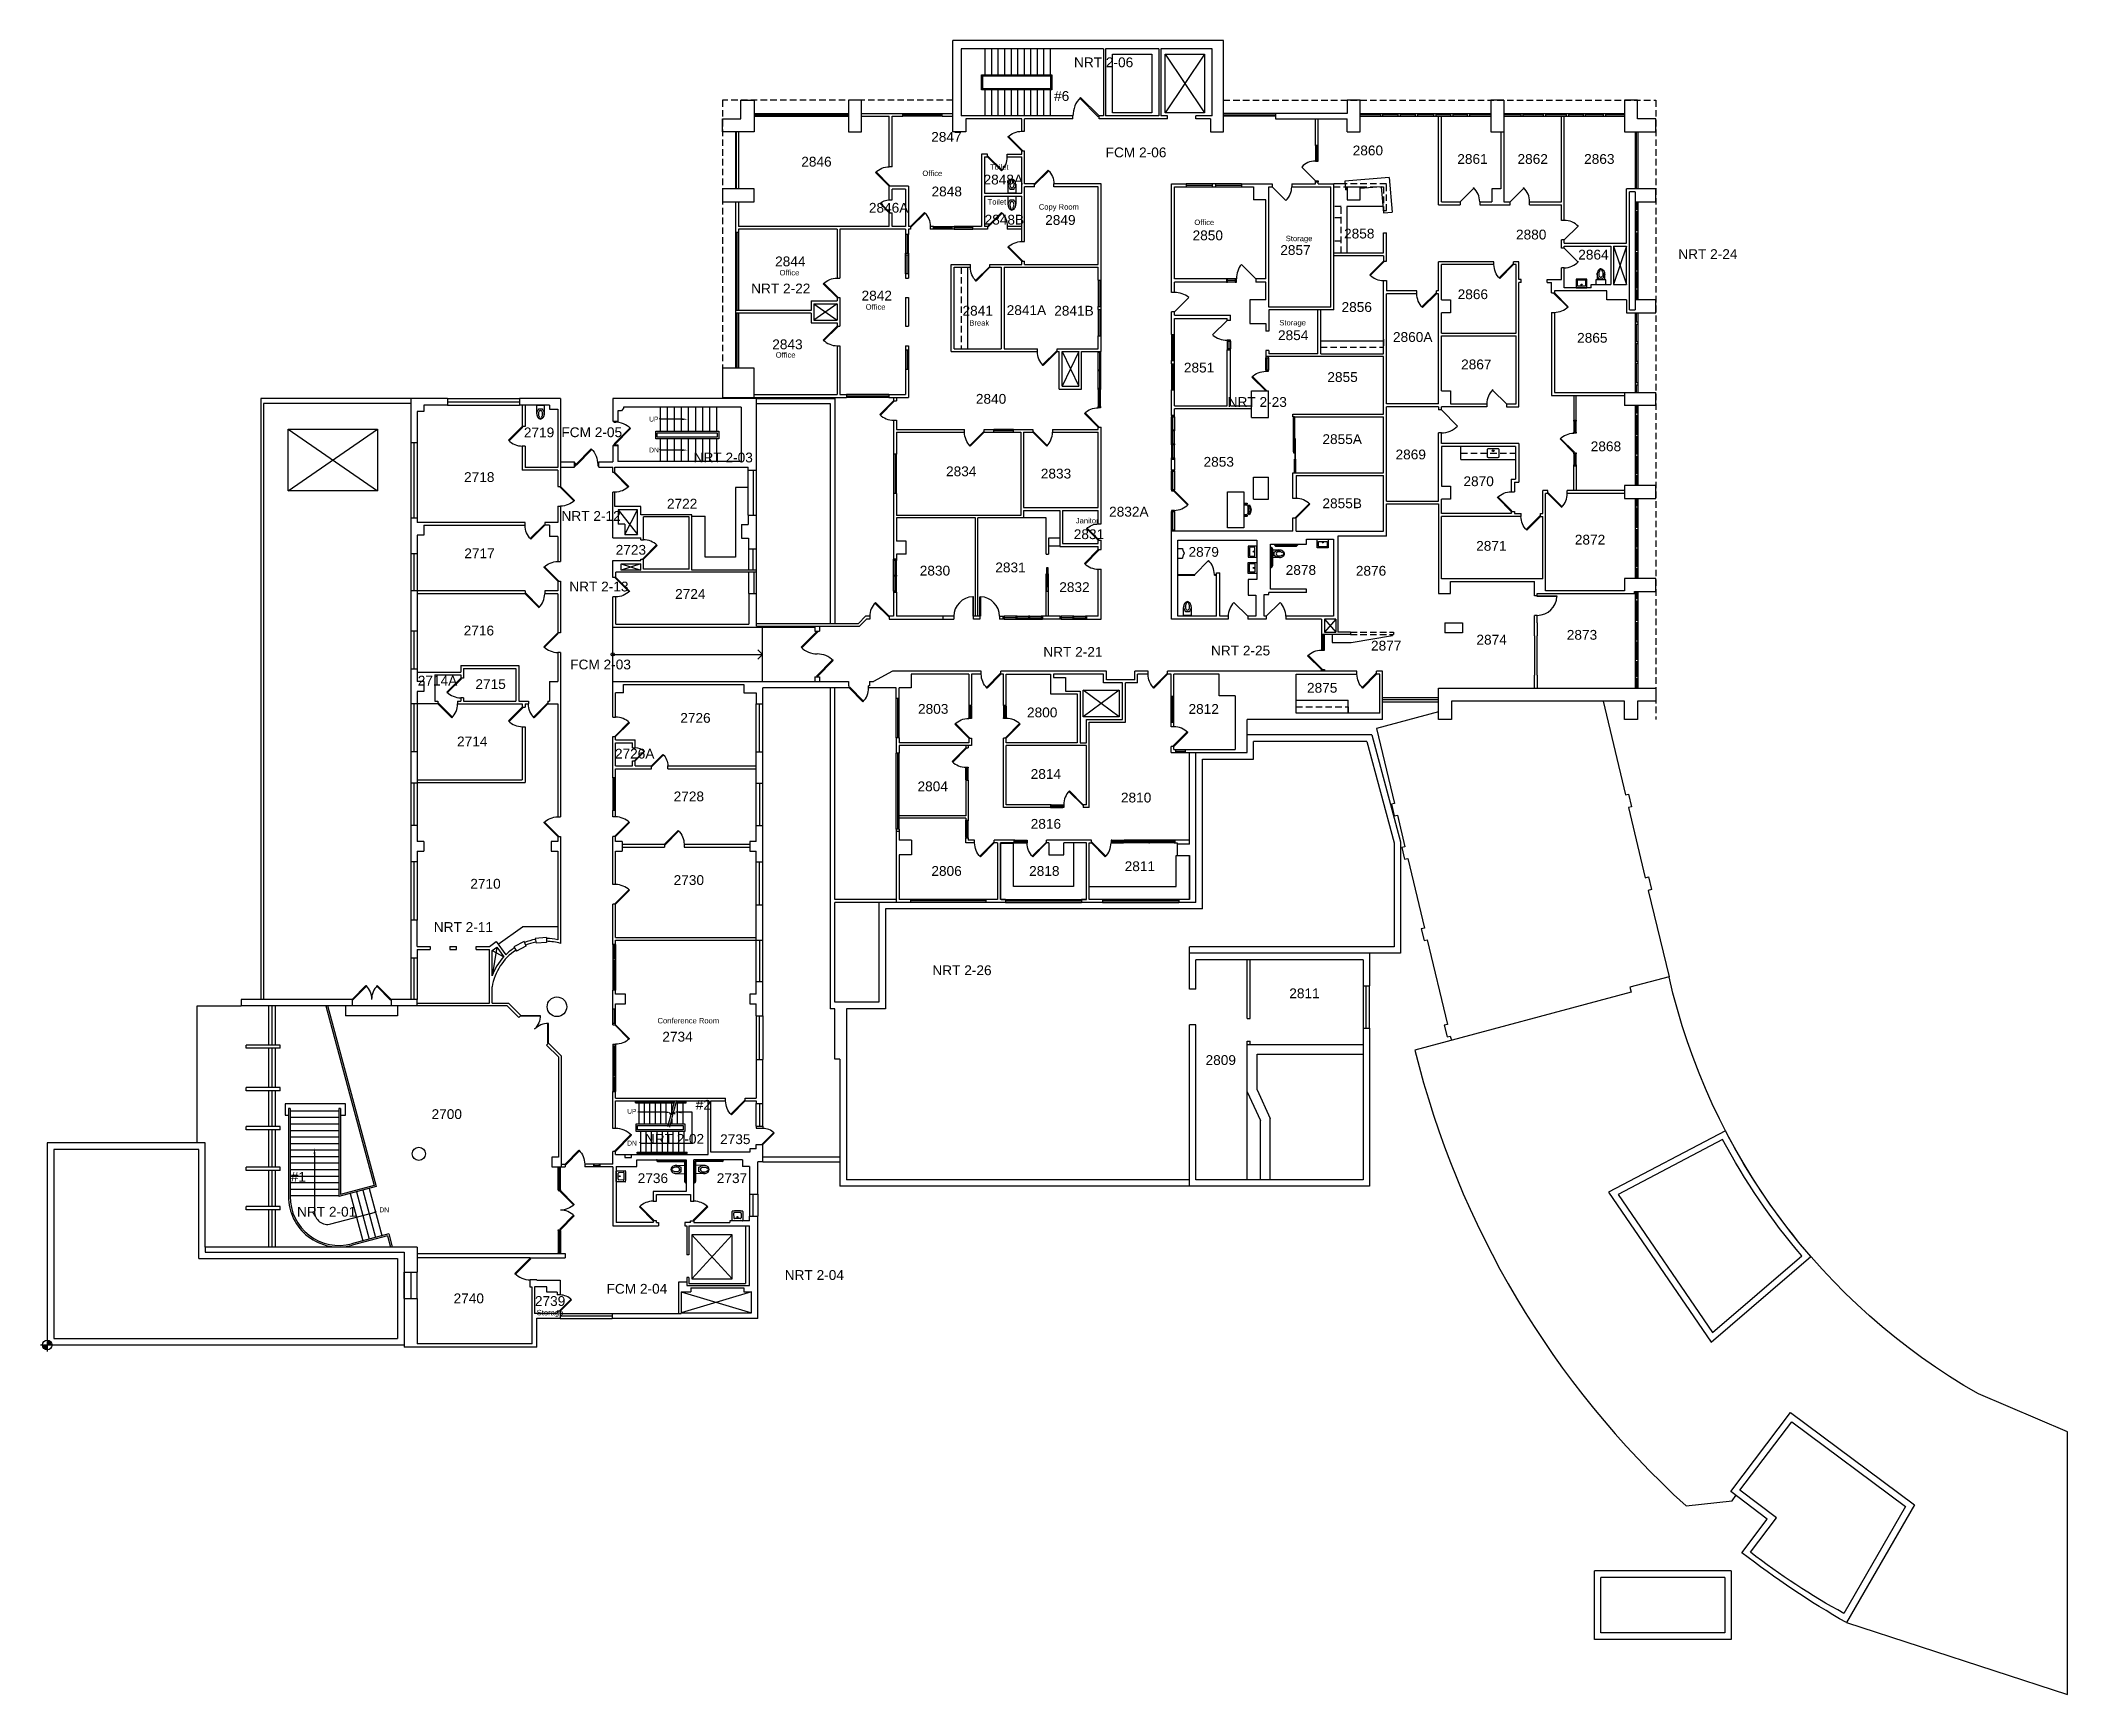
# Model space of a CAD drawing. Extents: x 1010 to 4741, y 167 to 3211.
import ezdxf
from ezdxf.enums import TextEntityAlignment as Align

# ---------------------------------------------------------------- set-up
doc = ezdxf.new("R2010")
doc.units = 0
doc.header["$LTSCALE"] = 96
doc.header["$MEASUREMENT"] = 0
doc.linetypes.add('DASHED4', pattern=[0.1875, 0.125, -0.0625])
doc.linetypes.add('HIDDEN2', pattern=[0.1875, 0.125, -0.0625])
doc.layers.get('0').update_dxf_attribs({"linetype": 'CONTINUOUS'})
for name, color, linetype in [('A-ANNO-RNUM', 4, 'CONTINUOUS'), ('A-ANNO-SYMB-203', 203, 'CONTINUOUS'), ('A-ANNO-SYMB-5', 5, 'CONTINUOUS'), ('A-ANNO-TEXT', 4, 'CONTINUOUS'), ('A-ANNO-TEXT-CTC', 181, 'CONTINUOUS'), ('A-CASE-OVHD-EXST', 34, 'DASHED4'), ('A-DOOR', 2, 'CONTINUOUS'), ('A-DOOR-EXST', 30, 'CONTINUOUS'), ('A-FLOR-CASE', 3, 'CONTINUOUS'), ('A-FLOR-SHFT', 1, 'CONTINUOUS'), ('A-FLOR-STRS', 2, 'CONTINUOUS'), ('A-GLAZ', 2, 'CONTINUOUS'), ('A-ROOF-BENEATH-EXST', 8, 'CONTINUOUS'), ('A-ROOF-EXST', 8, 'CONTINUOUS'), ('A-VERT-STRS-EXST', 34, 'CONTINUOUS'), ('A-WALL-ABOVE', 3, 'HIDDEN2'), ('A-WALL-FULL', 6, 'CONTINUOUS'), ('A-WALL-SILL', 1, 'CONTINUOUS'), ('P-FIXT', 2, 'CONTINUOUS')]:
    doc.layers.add(name, color=color, linetype=linetype)
doc.layers.add('A-NPLT', color=15, linetype='CONTINUOUS', plot=False)
doc.styles.add('ARIAL', font='arial.ttf')
doc.styles.get("Standard").update_dxf_attribs({"font": 'arial.ttf'})

msp = doc.modelspace()

# ---------------------------------------------------------------- texts
at = {"layer": 'A-ANNO-RNUM', "style": 'ARIAL'}
for s, p in [('#6', (2875.3, 3099.9)), ('2722', (2162.7, 2349.5)), ('2734', (2154.2, 1368.4)), ('#2', (2215.7, 1243.1)), ('#1', (1470.3, 1110.6))]:
    msp.add_text(s, height=18, dxfattribs=at).set_placement(p)
for s, p in [('2847', (2677.1, 3033.7)), ('2846', (2437.9, 2988)), ('2860', (3452.9, 3008.7)), ('2861', (3645.5, 2993)), ('2862', (3756.3, 2993)), ('2863', (3878.9, 2993)), ('2850', (3158.2, 2852.4)), ('2858', (3437, 2855.7)), ('2880', (3753.5, 2853.9)), ('2844', (2389.8, 2804.5)), ('2857', (3319.6, 2825.4)), ('2864', (3868.1, 2816.9)), ('2842', (2548.9, 2741.5)), ('2841A', (2824.4, 2714.8)), ('2856', (3432.4, 2720.5)), ('2866', (3646.1, 2744)), ('2841', (2734.7, 2713.7)), ('2841B', (2911.9, 2713.7)), ('2843', (2384.5, 2651.8)), ('2860A', (3535.4, 2665.3)), ('2865', (3866, 2663.8)), ('2851', (3142.2, 2609)), ('2867', (3652.5, 2614.9)), ('2855', (3406.3, 2591.6)), ('2840', (2759.3, 2551.5)), ('2719', (1927.3, 2489.7)), ('2855A', (3405.6, 2477.3)), ('2868', (3891.1, 2464.1)), ('2834', (2704.4, 2418.1)), ('2853', (3178.4, 2435.6)), ('2869', (3531.8, 2449.1)), ('2718', (1817.2, 2407.5)), ('2833', (2878.8, 2413.9)), ('2870', (3656.8, 2399.8)), ('2855B', (3405.6, 2359.2)), ('2717', (1817.7, 2267.3)), ('2723', (2096.3, 2273.6)), ('2879', (3150.7, 2269.8)), ('2871', (3680.2, 2280.9)), ('2872', (3861.8, 2292.3)), ('2830', (2656, 2235.3)), ('2831', (2795.1, 2241.2)), ('2878', (3329.6, 2236.5)), ('2876', (3458.7, 2235)), ('2724', (2205.7, 2192.5)), ('2832', (2912.8, 2204.9)), ('2716', (1816.5, 2125)), ('2877', (3486.6, 2097.2)), ('2874', (3680.7, 2108.2)), ('2873', (3847, 2117.1)), ('2715', (1838.1, 2026.4)), ('2875', (3368.8, 2019.6)), ('2803', (2652.8, 1980.8)), ('2800', (2853.4, 1974.3)), ('2812', (3150.7, 1980.7)), ('2726', (2215.2, 1964.2)), ('2714', (1804.3, 1921)), ('2814', (2860.2, 1861)), ('2728', (2203, 1819.7)), ('2804', (2651.9, 1838.2)), ('2810', (3026.3, 1817.6)), ('2816', (2860.2, 1769.2)), ('2806', (2677.4, 1682.5)), ('2818', (2857.3, 1682.5)), ('2811', (3033.2, 1691.2)), ('2710', (1828.7, 1658.9)), ('2730', (2203, 1665.7)), ('2811', (3336.2, 1457.3)), ('2809', (3182.1, 1334.4)), ('2700', (1757.4, 1234.9)), ('2735', (2288.5, 1188.7)), ('2736', (2136.8, 1117)), ('2737', (2282.4, 1117)), ('2740', (1797.9, 895.8))]:
    msp.add_text(s, height=18, dxfattribs=at).set_placement(p, align=Align.MIDDLE)
at = {"layer": 'A-ANNO-TEXT', "width": 0.85}
for s, p in [('UP', (2130, 2509.6)), ('DN', (2130, 2452.8)), ('UP', (2089.5, 1235.4)), ('DN', (2089.5, 1177)), ('DN', (1633.5, 1054.3))]:
    msp.add_text(s, height=9, dxfattribs=at).set_placement(p)
at = {"layer": 'A-ANNO-TEXT-CTC', "style": 'ARIAL'}
for s, height, p in [('NRT 2-06', 18, (2912, 3161.9)), ('FCM 2-06', 18, (2970.3, 2996.1)), ('Office', 10, (2632.9, 2961.6)), ('Toilet', 10, (2757.4, 2973.2)), ('2846A', 18, (2534.4, 2894.2)), ('Toilet', 10, (2753, 2909.1)), ('Copy Room', 10, (2847.2, 2899.8)), ('Office', 10, (3133.5, 2871.4)), ('Storage', 10, (3301.8, 2841.7)), ('NRT 2-24', 18, (4024.2, 2808.9)), ('NRT 2-22', 18, (2317.7, 2745.6)), ('Office', 10, (2369.9, 2778.7)), ('Office', 10, (2528.5, 2715.6)), ('Break', 10, (2719.3, 2686.2)), ('Storage', 10, (3289.9, 2686.7)), ('Office', 10, (2362.9, 2627.3)), ('NRT 2-23', 18, (3194.8, 2536.7)), ('FCM 2-05', 18, (1968.4, 2481)), ('NRT 2-03', 18, (2211.8, 2434.5)), ('NRT 2-12', 18, (1968.6, 2326.9)), ('Janitor', 10, (2915.3, 2322.3)), ('NRT 2-13', 18, (1982.9, 2197)), ('NRT 2-21', 18, (2855.4, 2076.7)), ('NRT 2-25', 18, (3164.1, 2079.2)), ('FCM 2-03', 18, (1984.6, 2053.5)), ('NRT 2-11', 18, (1733.6, 1570.3)), ('NRT 2-26', 18, (2651.3, 1490.7)), ('Conference Room', 10, (2145.4, 1401.9)), ('NRT 2-02', 18, (2122.1, 1180.4)), ('NRT 2-01', 18, (1481.8, 1046.2)), ('NRT 2-04', 18, (2379.5, 929.8)), ('Storage', 10, (1923, 864.6))]:
    msp.add_text(s, height=height, dxfattribs=at).set_placement(p)
for s, p in [('2848A', (2781.8, 2955.1)), ('2848', (2677.7, 2933.2)), ('2848B', (2783.8, 2881.3)), ('2849', (2886.9, 2880.7)), ('2854', (3315.4, 2668.6)), ('2832A', (3012.9, 2343.8)), ('2831', (2939.5, 2302.3)), ('2714A', (1740.4, 2032.9)), ('2726A', (2103.3, 1898.4)), ('2739', (1947.6, 890.9)), ('FCM 2-04', (2107.4, 913.4))]:
    msp.add_text(s, height=18, dxfattribs=at).set_placement(p, align=Align.MIDDLE)

# ---------------------------------------------------------------- blocks, each defined once
blk = doc.blocks.new('DOOR-E')
blk.add_lwpolyline([(-0.737, 0.678), (-0.029, -0.029), (0, 0), (-0.707, 0.707)], close=True)
blk.add_arc((0, 0), 1, 135, 180)
blk = doc.blocks.new('*U4')
at = {"layer": 'A-ANNO-SYMB-203'}
h = blk.add_hatch(color=256, dxfattribs=at)
h.dxf.hatch_style = 1
h.paths.add_polyline_path([(0, 0), (-0.092, 0, 0.414214), (0, -0.092)])
h = blk.add_hatch(color=256, dxfattribs=at)
h.dxf.hatch_style = 1
h.paths.add_polyline_path([(0, 0.092), (0, 0), (0.092, 0, 0.414214)])
blk.add_circle((0, 0), 0.0917)
at = {"layer": 'A-ANNO-SYMB-5', "linetype": 'ByBlock'}
for p, q in [((-0.128, 0), (0.128, 0)), ((0, 0.128), (0, -0.128))]:
    blk.add_line(p, q, dxfattribs=at)

# ---------------------------------------------------------------- linework, layer by layer
at = {"layer": 'A-ANNO-TEXT'}
for p, q in [((2190, 2514), (2150, 2514)), ((2190, 2457.1), (2150, 2457.1)), ((2160.8, 1238.2), (2110.8, 1238.2)), ((1514, 1161.4), (1514, 1055.9)), ((1544.2, 1032.7), (1626.3, 1054.7))]:
    msp.add_line(p, q, dxfattribs=at)
at = {"layer": 'A-ANNO-TEXT', "const_width": 1.66}
for points in [[(2151.4, 2514, 1), (2148.6, 2514, 1)], [(2151.4, 2457.1, 1), (2148.6, 2457.1, 1)], [(2112.2, 1238.2, 1), (2109.3, 1238.2, 1)], [(2115.2, 1181.7, 1), (2112.3, 1181.7, 1)], [(1627.7, 1055.1, 1), (1624.9, 1054.3)]]:
    msp.add_lwpolyline(points, format="xyb", dxfattribs=at)
at = {"layer": 'A-ANNO-TEXT'}
msp.add_lwpolyline([(2113.8, 1181.7), (2209.1, 1181.7), (2209.1, 1238.2), (2178.8, 1238.2)], dxfattribs=at)
msp.add_arc((1538, 1055.9), 24, 180, 285, dxfattribs=at)
for points in [[(2190, 2512.2), (2190, 2515.8), (2200.8, 2514)], [(2190, 2455.3), (2190, 2458.9), (2200.8, 2457.1)], [(2159.9, 1236.4), (2160, 1240), (2170.8, 1238.2)], [(2189.6, 1240), (2189.5, 1236.4), (2178.8, 1238.2)], [(1515.8, 1161.4), (1512.2, 1161.4), (1514, 1172.2)]]:
    msp.add_solid(points, dxfattribs=at)
at = {"layer": 'A-CASE-OVHD-EXST'}
for points in [[(3481.7, 2661.2), (3481.7, 2649.2)], [(3624.3, 2451.7), (3624.3, 2463.7)]]:
    msp.add_lwpolyline(points, dxfattribs=at)
at = {"layer": 'A-DOOR'}
for p, q in [((3331.1, 2978.2), (3356.3, 2953)), ((3276.8, 2941.7), (3301.9, 2916.6)), ((3622.7, 2914), (3648.2, 2939.5)), ((3714.7, 2914), (3740.1, 2939.5)), ((3814.2, 2844), (3839.7, 2869.5)), ((3246.8, 2772.5), (3220.2, 2799)), ((3814.2, 2828.7), (3839.7, 2803.3)), ((3096.8, 2711.5), (3123.3, 2738)), ((3193.8, 2695.5), (3167.2, 2669)), ((3707.8, 2542.2), (3682.3, 2567.7)), ((3588.2, 2531), (3617.9, 2501.3)), ((2063, 2465.7), (2064.9, 2465.7)), ((2064.9, 2467.7), (2068.9, 2467.7)), ((2064.9, 2465.7), (2064.9, 2467.7)), ((2068.9, 2467.7), (2068.9, 2467)), ((2068.9, 2467), (2072.6, 2467)), ((3134.3, 2228.2), (3159.7, 2253.7)), ((3231.8, 2151.2), (3206.3, 2176.7)), ((3265.8, 2151.2), (3291.2, 2176.7)), ((2137.4, 1038.7), (2112, 1064.2)), ((2138.5, 1039.8), (2113, 1065.2)), ((2211.2, 1039.8), (2236.6, 1065.2)), ((2212.2, 1038.7), (2237.7, 1064.2))]:
    msp.add_line(p, q, dxfattribs=at)
for points in [[(3821.7, 2721), (3796.2, 2746.5), (3795.4, 2745.6), (3820.8, 2720.2)], [(3122.2, 2356.8), (3096.8, 2382.2), (3095.9, 2381.4), (3121.3, 2355.9)]]:
    msp.add_lwpolyline(points, dxfattribs=at)
at = {"layer": 'A-DOOR', "ltscale": 96}
msp.add_lwpolyline([(2862, 2241.2), (2863.5, 2241.2), (2863.5, 2205.2), (2862, 2205.2)], close=True, dxfattribs=at)
at = {"layer": 'A-DOOR'}
for points in [[(2726.8, 2187.2), (2725.5, 2187.2), (2725.5, 2151.2), (2726.8, 2151.2)], [(2738.8, 2187.2), (2740, 2187.2), (2740, 2151.2), (2738.8, 2151.2)], [(3800.8, 2189), (3800.8, 2187.7), (3764.8, 2187.7), (3764.8, 2189)]]:
    msp.add_lwpolyline(points, close=True, dxfattribs=at)
for centre, radius, start, end in [((3354.8, 2957.8), 31.2, 87.3157, 139.3493), ((3277.5, 2942.1), 35.3, 313.8226, 359.5123), ((3622.7, 2914), 36, 0, 46.707), ((3714.7, 2914), 36, 0, 46.707), ((3814.2, 2844), 36, 43.293, 90), ((3252.8, 2772.5), 42, 140.7976, 180), ((3814.2, 2828.7), 36, 270, 316.707), ((3096.8, 2705.5), 42, 50.7976, 90), ((3794.3, 2751.1), 40.7, 272.6923, 312.3077), ((3193.8, 2701.5), 42, 230.7976, 270), ((3707.8, 2542.2), 36, 133.293, 180), ((3588.2, 2531), 42, 270, 315), ((3094.8, 2386.9), 40.7, 272.6923, 312.3077), ((3134.3, 2228.2), 36, 0, 45), ((2726.8, 2151.2), 36, 91.9898, 180), ((2738.8, 2151.2), 36, 0, 88.0102), ((3231.8, 2151.2), 36, 135, 180), ((3265.8, 2151.2), 36, 0, 45), ((3764.8, 2189), 36, 270, 358.0102), ((2137.4, 1038.7), 36, 90, 135), ((2212.2, 1038.7), 36, 45, 90)]:
    msp.add_arc(centre, radius, start, end, dxfattribs=at)
at = {"layer": 'A-DOOR-EXST'}
msp.add_lwpolyline([(2063, 2510.7), (2064.9, 2510.7), (2064.9, 2508.7), (2068.9, 2508.7), (2068.9, 2509.5), (2072.6, 2509.5)], dxfattribs=at)
for points in [[(1992.8, 2428.2), (1994.8, 2428.2), (1994.8, 2432.4), (1992.8, 2432.4)], [(2035.2, 2428.2), (2037.2, 2428.2), (2037.2, 2432.4), (2035.2, 2432.4)]]:
    msp.add_lwpolyline(points, close=True, dxfattribs=at)
at = {"layer": 'A-FLOR-CASE'}
for p, q in [((3491.8, 2959.1), (3410.6, 2952)), ((3410.6, 2952), (3412, 2936)), ((3491.8, 2959.1), (3497.4, 2895.3)), ((3411.1, 2947), (3390, 2947)), ((3415, 2936.3), (3412, 2936)), ((3477.2, 2941.7), (3439, 2938.4)), ((3477.2, 2941.7), (3481.4, 2893.9)), ((3480.4, 2905.7), (3414, 2905.7)), ((3414, 2905.7), (3414, 2820.2)), ((3481.4, 2893.9), (3497.4, 2895.3)), ((2716.2, 2793.7), (2716.2, 2643.7)), ((3366, 2658.5), (3481.7, 2658.5)), ((3624.3, 2439.7), (3624.3, 2463.7)), ((3624.3, 2439.7), (3724.8, 2439.7)), ((2312.4, 2388), (2289.1, 2388)), ((2289.1, 2388), (2289.1, 2260.2)), ((2208.8, 2335.7), (2232.8, 2335.7)), ((2232.8, 2260.2), (2232.8, 2335.7)), ((3233.8, 2347.5), (3231.8, 2347.5)), ((3233.8, 2347), (3231.8, 2347)), ((2289.1, 2260.2), (2232.8, 2260.2)), ((3320.8, 1996.7), (3416.8, 1996.7)), ((3416.8, 1972.7), (3416.8, 1996.7)), ((1851.9, 1547.7), (1896.9, 1579.7)), ((1961.7, 1579.7), (1896.9, 1579.7)), ((1571, 1434), (1571, 1416)), ((1655, 1434), (1583, 1434)), ((1667, 1434), (1667, 1416)), ((1667, 1416), (1571, 1416))]:
    msp.add_line(p, q, dxfattribs=at)
at = {"layer": 'A-FLOR-CASE', "linetype": 'DASHED4'}
for p, q in [((3404, 2905.7), (3390, 2905.7)), ((3404, 2884.4), (3390, 2884.4)), ((3404, 2820.2), (3404, 2905.7)), ((3404, 2841.6), (3390, 2841.6)), ((2704.2, 2793.7), (2704.2, 2643.7)), ((3366, 2646.5), (3481.7, 2646.5)), ((3624.3, 2451.7), (3724.8, 2451.7)), ((3320.8, 1984.7), (3416.8, 1984.7))]:
    msp.add_line(p, q, dxfattribs=at)
at = {"layer": 'A-FLOR-CASE', "ltscale": 96}
msp.add_line((2885.8, 2280.5), (2864.8, 2280.5), dxfattribs=at)
at = {"layer": 'A-FLOR-CASE'}
for points in [[(3415, 2936.3), (3415, 2941.7), (3439, 2941.7), (3439, 2938.4)], [(3224.8, 2380.2), (3224.8, 2314.2), (3194.8, 2314.2), (3194.8, 2380.2), (3224.8, 2380.2)], [(2777.6, 1630), (2934.8, 1630), (2934.8, 1734), (2910.8, 1734), (2910.8, 1654), (2800.6, 1654), (2800.6, 1733), (2776.6, 1733), (2776.6, 1630)]]:
    msp.add_lwpolyline(points, dxfattribs=at)
for points in [[(3224.8, 2359.2), (3230.3, 2359.2, -0.414214), (3230.8, 2358.7), (3230.8, 2357.7, -0.414214), (3230.3, 2357.2), (3224.8, 2357.2)], [(3224.8, 2356.2), (3228.8, 2356.2, -0.414214), (3231.8, 2353.2), (3231.8, 2341.2, -0.414214), (3228.8, 2338.2), (3224.8, 2338.2)], [(3224.8, 2337.2), (3230.3, 2337.2, -0.414214), (3230.8, 2336.7), (3230.8, 2335.7, -0.414214), (3230.3, 2335.2), (3224.8, 2335.2)]]:
    msp.add_lwpolyline(points, format="xyb", dxfattribs=at)
msp.add_lwpolyline([(3234.8, 2338.2), (3232.7, 2341.1, 0.173129), (3232.7, 2353.4), (3234.8, 2356.2, -0.333333)], format="xyb", close=True, dxfattribs=at)
at = {"layer": 'A-FLOR-CASE', "ltscale": 96}
msp.add_lwpolyline([(3387.2, 2118), (3387.2, 2103), (3422, 2103), (3498.2, 2116), (3498.2, 2118)], dxfattribs=at)
at = {"layer": 'A-FLOR-CASE', "linetype": 'DASHED4'}
msp.add_lwpolyline([(3416.8, 1984.7), (3416.8, 1972.7)], dxfattribs=at)
at = {"layer": 'A-FLOR-CASE'}
msp.add_lwpolyline([(3124.3, 1710.7), (3124.3, 1630), (2940.1, 1630), (2940.1, 1654), (3100.3, 1654), (3100.3, 1710.7)], close=True, dxfattribs=at)
msp.add_arc((3215.6, 2347.2), 21.1, 334.8137, 25.1863, dxfattribs=at)
at = {"layer": 'A-FLOR-SHFT'}
for p, q in [((3080, 3186), (3152, 3078)), ((3152, 3186), (3080, 3078)), ((2433.2, 2726.5), (2476, 2696.5)), ((2476, 2726.5), (2433.2, 2696.5)), ((2929.1, 2015), (2995.3, 2015)), ((2929.1, 1966), (2929.1, 2015)), ((2995.3, 2015), (2929.1, 1966)), ((2995.3, 1966), (2929.1, 2015)), ((2995.3, 2015), (2995.3, 1966)), ((2995.3, 1966), (2929.1, 1966)), ((2208.2, 1013), (2282.9, 932)), ((2208.2, 932), (2282.9, 1013))]:
    msp.add_line(p, q, dxfattribs=at)
for points in [[(2983, 3186), (3055, 3186), (3055, 3078), (2983, 3078)], [(3080, 3186), (3152, 3186), (3152, 3078), (3080, 3078)], [(2208.2, 932), (2282.9, 932), (2282.9, 1013), (2208.2, 1013)]]:
    msp.add_lwpolyline(points, close=True, dxfattribs=at)
for points in [[(3929, 2832.7), (3905, 2761.7)], [(3905, 2832.7), (3929, 2761.7)], [(2920.7, 2638.5), (2890, 2574.7)], [(2890, 2638.5), (2920.7, 2574.7)], [(2073.1, 2347.2), (2108.4, 2301.6)], [(2085.1, 2301.6), (2108.4, 2347.2)], [(2114.4, 2248), (2078.4, 2236)], [(2078.4, 2248), (2114.4, 2236)], [(3393.8, 2146), (3373, 2122)], [(3373, 2146), (3393.8, 2122)], [(1849.4, 1542.2), (1841, 1489.7)], [(1841, 1536.2), (1862.2, 1524.3)], [(2188.6, 907.7), (2318.4, 868.9)], [(2318.4, 907.7), (2188.6, 868.9)]]:
    msp.add_lwpolyline(points, dxfattribs=at)
at = {"layer": 'A-FLOR-STRS'}
for p, q in [((2748, 3196), (2748, 3148)), ((2760, 3196), (2760, 3148)), ((2772, 3196), (2772, 3148)), ((2784, 3196), (2784, 3148)), ((2796, 3196), (2796, 3148)), ((2808, 3196), (2808, 3148)), ((2820, 3196), (2820, 3148)), ((2832, 3196), (2832, 3148)), ((2844, 3196), (2844, 3148)), ((2856, 3196), (2856, 3148)), ((2868, 3196), (2868, 3148)), ((2748, 3120.2), (2748, 3072.2)), ((2760, 3120.2), (2760, 3072.2)), ((2772, 3120.2), (2772, 3072.2)), ((2784, 3120.2), (2784, 3072.2)), ((2796, 3120.2), (2796, 3072.2)), ((2808, 3120.2), (2808, 3072.2)), ((2820, 3120.2), (2820, 3072.2)), ((2832, 3120.2), (2832, 3072.2)), ((2844, 3120.2), (2844, 3072.2)), ((2856, 3120.2), (2856, 3072.2)), ((2868, 3120.2), (2868, 3072.2)), ((2150, 2536), (2150, 2492)), ((2163, 2536), (2163, 2492)), ((2176, 2536), (2176, 2492)), ((2189, 2536), (2189, 2492)), ((2202, 2536), (2202, 2492)), ((2215, 2536), (2215, 2492)), ((2228, 2536), (2228, 2492)), ((2241, 2536), (2241, 2492)), ((2254, 2536), (2254, 2492)), ((2150, 2478), (2150, 2436.2)), ((2163, 2478), (2163, 2436.2)), ((2176, 2478), (2176, 2436.2)), ((2189, 2478), (2189, 2436.2)), ((2202, 2478), (2202, 2436.2)), ((2215, 2478), (2215, 2436.2)), ((2228, 2478), (2228, 2436.2)), ((2241, 2478), (2241, 2436.2)), ((2254, 2478), (2254, 2436.2)), ((2063, 2031), (2063, 2131)), ((2338.7, 2031), (2338.7, 2131)), ((2063, 2081), (2338.7, 2081)), ((1535, 1434), (1623.5, 1103.7)), ((1537.9, 1434.8), (1627.2, 1101.5)), ((1571, 1254), (1460, 1254)), ((1460, 1254), (1460, 1233)), ((1460, 1233), (1466, 1233)), ((1466, 1245), (1466, 1083.3)), ((1469, 1245), (1466, 1245)), ((1469, 1245), (1469, 1083.3)), ((1469, 1241), (1559, 1241)), ((1559, 1245), (1559, 1083.3)), ((1562, 1245), (1559, 1245)), ((1562, 1245), (1562, 1087.2)), ((1562, 1233), (1571, 1233)), ((1571, 1233), (1571, 1254)), ((2104.8, 1257.6), (2176.4, 1257.6)), ((2104.8, 1255.6), (2104.8, 1257.6)), ((2104.8, 1255.6), (2175.9, 1255.6)), ((2110.8, 1259.6), (2110.8, 1257.6)), ((2110.8, 1255.6), (2110.8, 1216.9)), ((2120.7, 1259.6), (2120.7, 1257.6)), ((2120.7, 1255.6), (2120.7, 1216.9)), ((2130.8, 1259.6), (2130.8, 1257.6)), ((2130.8, 1255.6), (2130.8, 1216.9)), ((2140.8, 1259.6), (2140.8, 1257.6)), ((2140.8, 1255.6), (2140.8, 1216.9)), ((2150.8, 1259.6), (2150.8, 1257.6)), ((2150.8, 1255.6), (2150.8, 1216.9)), ((2160.8, 1259.6), (2160.8, 1257.6)), ((2160.8, 1255.6), (2160.8, 1216.9)), ((2170.8, 1259.6), (2170.8, 1257.6)), ((2170.8, 1255.6), (2170.8, 1236.4)), ((2179.6, 1255.6), (2197.8, 1255.6)), ((2180.1, 1257.6), (2197.8, 1257.6)), ((2181.8, 1259.6), (2181.8, 1257.6)), ((2181.8, 1255.6), (2181.8, 1216.9)), ((2191.8, 1259.6), (2191.8, 1257.6)), ((2191.8, 1255.6), (2191.8, 1216.9)), ((2197.8, 1255.6), (2197.8, 1257.6)), ((1469, 1229), (1559, 1229)), ((1469, 1217), (1559, 1217)), ((1469, 1205), (1559, 1205)), ((2113.8, 1202.9), (2113.8, 1164.6)), ((2123.8, 1202.9), (2123.8, 1164.6)), ((2133.8, 1202.9), (2133.8, 1164.6)), ((2143.8, 1202.9), (2143.8, 1164.6)), ((2153.8, 1202.9), (2153.8, 1164.6)), ((2163.8, 1202.9), (2163.8, 1164.6)), ((2171.8, 1225.8), (2171.8, 1216.9)), ((2173.8, 1202.9), (2173.8, 1164.6)), ((2183.8, 1202.9), (2183.8, 1164.6)), ((2193.8, 1202.9), (2193.8, 1164.6)), ((1469, 1193), (1559, 1193)), ((1469, 1181), (1559, 1181)), ((1469, 1169), (1559, 1169)), ((1469, 1157), (1559, 1157)), ((2107.8, 1164.6), (2199.8, 1164.6)), ((2107.8, 1162.6), (2107.8, 1164.6)), ((2107.8, 1162.6), (2199.8, 1162.6)), ((2113.8, 1162.6), (2113.8, 1160.6)), ((2123.8, 1162.6), (2123.8, 1160.6)), ((2133.8, 1162.6), (2133.8, 1160.6)), ((2143.8, 1162.6), (2143.8, 1160.6)), ((2153.8, 1162.6), (2153.8, 1160.6)), ((2163.8, 1162.6), (2163.8, 1160.6)), ((2173.8, 1162.6), (2173.8, 1160.6)), ((2183.8, 1162.6), (2183.8, 1160.6)), ((2193.8, 1162.6), (2193.8, 1160.6)), ((2199.8, 1162.6), (2199.8, 1164.6)), ((1469, 1145), (1559, 1145)), ((1469, 1133), (1559, 1133)), ((1469, 1121), (1559, 1121)), ((1469, 1109), (1559, 1109)), ((1469, 1097), (1559, 1097)), ((1469, 1085), (1559, 1085)), ((1627.2, 1101.5), (1559, 1083.3)), ((1623.5, 1103.7), (1562, 1087.2)), ((1579.9, 1088.9), (1603.1, 1001.9)), ((1591.4, 1092), (1614.7, 1005)), ((1603, 1095.1), (1626.3, 1008.1)), ((1614.6, 1098.2), (1637.9, 1011.3)), ((1650.5, 1014.6), (1582.3, 996.3)), ((1648.4, 1010.9), (1583.1, 993.4)), ((1648.4, 1010.9), (1654, 990)), ((1650.5, 1014.6), (1656.9, 990.8)), ((1679, 895.8), (1679, 943.8)), ((1691, 943.8), (1691, 895.8)), ((1703, 895.8), (1703, 943.8))]:
    msp.add_line(p, q, dxfattribs=at)
for points in [[(2742, 3148), (2871, 3148), (2871, 3120), (2742, 3120)], [(2744, 3146), (2869, 3146), (2869, 3122), (2744, 3122)], [(2142, 2492), (2258, 2492), (2258, 2478), (2142, 2478)], [(2145, 2489), (2255, 2489), (2255, 2481), (2145, 2481)], [(2105.8, 1216.9), (2195.8, 1216.9), (2195.8, 1202.9), (2105.8, 1202.9)], [(2108.8, 1213.9), (2192.7, 1213.9), (2192.7, 1205.9), (2108.8, 1205.9)]]:
    msp.add_lwpolyline(points, close=True, dxfattribs=at)
for points in [[(2330.2, 2089.5), (2338.7, 2081), (2330.2, 2072.5)], [(2164.4, 1212), (2170.2, 1234), (2167.1, 1236.1), (2174.6, 1236.8), (2171.5, 1238.9), (2177.1, 1260.2)], [(2167.9, 1211.1), (2173.7, 1233.1), (2170.6, 1235.3), (2178, 1235.9), (2175, 1238.1), (2180.9, 1260.5)]]:
    msp.add_lwpolyline(points, dxfattribs=at)
msp.add_circle((1706, 1161.8), 12, dxfattribs=at)
for radius in [93, 90]:
    msp.add_arc((1559, 1083.3), radius, 180, 285, dxfattribs=at)
at = {"layer": 'A-GLAZ'}
for p, q in [((2323, 3074), (2497, 3074)), ((2669.1, 3074.4), (2597.1, 3074.4)), ((3187, 3074), (3283, 3074)), ((3476.7, 3074.4), (3439, 3074.4)), ((3508.7, 3074.4), (3480.7, 3074.4)), ((3540.7, 3074.4), (3512.7, 3074.4)), ((3574.5, 3074.4), (3544.7, 3074.4)), ((3605.7, 3074.4), (3578.5, 3074.4)), ((3636.3, 3074.4), (3609.7, 3074.4)), ((3679, 3074.4), (3640.3, 3074.4)), ((3734.9, 3074.4), (3703, 3074.4)), ((3776.3, 3074.4), (3738.9, 3074.4)), ((3818.7, 3074.4), (3780.3, 3074.4)), ((3849.5, 3074.4), (3822.7, 3074.4)), ((3886.7, 3074.4), (3853.5, 3074.4)), ((3925, 3074.4), (3890.7, 3074.4)), ((2291, 2938), (2291, 3043)), ((3947, 3043), (3947, 2938)), ((3166.5, 2944.4), (3118.5, 2944.4)), ((3220.5, 2944.4), (3172.5, 2944.4)), ((3947.4, 2914), (3947.4, 2900.1)), ((3947.4, 2896.1), (3947.4, 2860.5)), ((2291.6, 2857.8), (2291.6, 2714.1)), ((2604.7, 2853.8), (2604.7, 2819.8)), ((2653.5, 2866.4), (2687.5, 2866.4)), ((2725.5, 2866.4), (2691.5, 2866.4)), ((3947.4, 2856.5), (3947.4, 2824.5)), ((2604.7, 2781.7), (2604.7, 2815.7)), ((3947.4, 2820.5), (3947.4, 2788.5)), ((2959.4, 2769.7), (2959.4, 2721.7)), ((3208.8, 2769.5), (3194.8, 2769.5)), ((3947.4, 2784.5), (3947.4, 2755.5)), ((3947.4, 2751.5), (3947.4, 2734)), ((2291.6, 2708.9), (2291.6, 2608)), ((2959.4, 2715.7), (2959.4, 2667.7)), ((3947.4, 2692.5), (3947.4, 2710)), ((3947.4, 2656.5), (3947.4, 2688.5)), ((3094.1, 2670), (3094.1, 2622)), ((3196.8, 2657.5), (3196.8, 2643.5)), ((3947.4, 2620.5), (3947.4, 2652.5)), ((2604.7, 2641.3), (2604.7, 2605.3)), ((2958.8, 2636.5), (2958.8, 2604.8)), ((3094.1, 2616), (3094.1, 2568)), ((3267.4, 2604.2), (3267.4, 2627.2)), ((3947.4, 2580.9), (3947.4, 2616.5)), ((2958.8, 2602.8), (2958.8, 2570.9)), ((3947.4, 2563), (3947.4, 2576.9)), ((1759, 2546), (1891, 2546)), ((2571.2, 2556.6), (2493.2, 2556.6)), ((2958.8, 2537.2), (2958.8, 2568.9)), ((3947.4, 2539), (3947.4, 2525.1)), ((3094.1, 2494.6), (3094.1, 2518.6)), ((3317.1, 2517.1), (3317.1, 2454)), ((3834, 2510.2), (3834, 2490.2)), ((3947.4, 2521.1), (3947.4, 2485.5)), ((1697, 2470.8), (1697, 2332)), ((2800.5, 2492.6), (2764.5, 2492.6)), ((3094.1, 2468.6), (3094.1, 2492.6)), ((3094.1, 2442.6), (3094.1, 2466.6)), ((3319.1, 2442.6), (3319.1, 2476.4)), ((3947.4, 2481.5), (3947.4, 2449.5)), ((2582.6, 2449.5), (2582.6, 2377.5)), ((3834, 2430.2), (3834, 2450.2)), ((3947.4, 2445.5), (3947.4, 2413.5)), ((2321.9, 2337.5), (2321.9, 2420.1)), ((3094.1, 2384.2), (3094.1, 2418.2)), ((3947.4, 2409.5), (3947.4, 2392)), ((3947.4, 2368), (3947.4, 2354.1)), ((3094.1, 2310.2), (3094.1, 2344.2)), ((3947.4, 2350.1), (3947.4, 2314.5)), ((3947.4, 2310.5), (3947.4, 2278.5)), ((1697, 2266), (1697, 2198)), ((2321.5, 2236.2), (2321.5, 2275.6)), ((2582.6, 2226.8), (2582.6, 2254.1)), ((3947.4, 2274.5), (3947.4, 2242.5)), ((2323.1, 2193.2), (2323.1, 2232.6)), ((2582.6, 2197.4), (2582.6, 2224.8)), ((3947.4, 2238.5), (3947.4, 2221)), ((3947.4, 2197), (3947.4, 2183.1)), ((3947.4, 2179.1), (3947.4, 2143.5)), ((2805.1, 2148.6), (2783.7, 2148.6)), ((2807.1, 2148.6), (2828.4, 2148.6)), ((2830.4, 2148.6), (2851.8, 2148.6)), ((2909.7, 2148.6), (2888.4, 2148.6)), ((2911.7, 2148.6), (2933.1, 2148.6)), ((3947.4, 2139.5), (3947.4, 2107.5)), ((1697, 2124), (1697, 2054)), ((3947.4, 2103.5), (3947.4, 2071.5)), ((3947.4, 2067.5), (3947.4, 2040.5)), ((3947.4, 2036.5), (3947.4, 2019)), ((1697, 1990), (1697, 1902)), ((2333, 1902), (2333, 1990)), ((2587.5, 1927.5), (2587.5, 2000)), ((2720.7, 1986), (2720.7, 1964.5)), ((2784.7, 1986), (2784.7, 1964.5)), ((3093.2, 1956.3), (3093.2, 2004.2)), ((3480, 1998), (3583, 1998)), ((3099.1, 1903.1), (3117.1, 1903.1)), ((2587.5, 1759.2), (2587.5, 1899.3)), ((2715.1, 1850.5), (2715.1, 1872)), ((1697, 1844), (1697, 1766)), ((2065.6, 1854), (2065.6, 1794)), ((2333, 1844), (2333, 1766)), ((2870.2, 1801.9), (2891.7, 1801.9)), ((2715.1, 1744.5), (2715.1, 1774.5)), ((2802.8, 1736.6), (2824.3, 1736.6)), ((2981.3, 1736.6), (3002.8, 1736.6)), ((3049.6, 1736.6), (3004.1, 1736.6)), ((3096.3, 1736.6), (3050.8, 1736.6)), ((1697, 1699), (1697, 1592)), ((2333, 1620.2), (2333, 1699)), ((2749.8, 1627.4), (2610.8, 1627.4)), ((2785.7, 1627.4), (2925.7, 1627.4)), ((2964.7, 1627.4), (3104.7, 1627.4)), ((2065.6, 1547.2), (2065.6, 1520.8)), ((2333, 1555), (2333, 1479)), ((1697, 1522), (1697, 1446)), ((2065.6, 1517.8), (2065.6, 1492.8)), ((2065.6, 1489.8), (2065.6, 1463.2)), ((3450, 1393), (3450, 1471)), ((1436, 1362), (1436, 1434)), ((2065.6, 1428.9), (2065.6, 1402.4)), ((2333, 1335.2), (2333, 1416)), ((1436, 1284), (1436, 1356)), ((2065.5, 1360.4), (2065.5, 1333.9)), ((2065.5, 1330.9), (2065.5, 1305.9)), ((1436, 1212), (1436, 1278)), ((2065.5, 1302.9), (2065.5, 1276.4)), ((2333, 1254.7), (2333, 1212.8)), ((1436, 1137), (1436, 1206)), ((1436, 1065), (1436, 1131)), ((1962.5, 1137.9), (1962.5, 1136.6)), ((1962.5, 1136.6), (1966.5, 1136.6)), ((1964.5, 1095.4), (1964.5, 1136.6)), ((1966.5, 1137.9), (1966.5, 1136.6)), ((2028.6, 1140.4), (2038.1, 1140.4)), ((1962.5, 1095.4), (1962.5, 1094.2)), ((1966.5, 1095.4), (1962.5, 1095.4)), ((1962.5, 1094.2), (1966.5, 1094.2)), ((1966.5, 1095.4), (1966.5, 1094.2)), ((2320.8, 1087.4), (2320.8, 1046.9)), ((1436, 990), (1436, 1059)), ((1962.5, 1020.9), (1962.5, 1022.2)), ((1962.5, 1022.2), (1966.5, 1022.2)), ((1966.5, 1020.9), (1962.5, 1020.9)), ((1964.5, 1020.9), (1964.5, 979.7)), ((1966.5, 1020.9), (1966.5, 1022.2)), ((1962.5, 978.5), (1962.5, 979.7)), ((1962.5, 979.7), (1966.5, 979.7)), ((1966.5, 978.5), (1966.5, 979.7)), ((1966, 863.4), (2061.6, 863.4))]:
    msp.add_line(p, q, dxfattribs=at)
at = {"layer": 'A-GLAZ', "ltscale": 96}
for p, q in [((3102.8, 2228.2), (3134.3, 2228.2)), ((3102.8, 2227.2), (3134.3, 2227.2)), ((3134.3, 2227.2), (3134.3, 2228.2)), ((3170.3, 2227.2), (3170.3, 2228.2)), ((3170.3, 2228.2), (3174.3, 2228.2)), ((3170.3, 2227.2), (3174.3, 2227.2)), ((3174.3, 2227.2), (3174.3, 2228.2)), ((3370.2, 2116), (3370.2, 2091))]:
    msp.add_line(p, q, dxfattribs=at)
at = {"layer": 'A-GLAZ'}
for points in [[(3356.3, 3016), (3361.5, 3016), (3361.5, 3018), (3356.3, 3018)], [(3356.3, 2989), (3361.5, 2989), (3361.5, 2991), (3356.3, 2991)], [(3356.3, 2953), (3361.5, 2953), (3361.5, 2951), (3356.3, 2951)], [(2691.5, 2869), (2691.5, 2863.8), (2687.5, 2863.8), (2687.5, 2869)], [(2602.1, 2819.8), (2607.3, 2819.8), (2607.3, 2815.7), (2602.1, 2815.7)], [(3194.8, 2772.5), (3192.8, 2772.5), (3192.8, 2766.5), (3194.8, 2766.5)], [(3210.8, 2772.5), (3208.8, 2772.5), (3208.8, 2766.5), (3210.8, 2766.5)], [(3193.8, 2659.5), (3193.8, 2657.5), (3199.8, 2657.5), (3199.8, 2659.5)], [(2960.8, 2636.5), (2956.7, 2636.5), (2956.7, 2638.5), (2960.8, 2638.5)], [(3193.8, 2643.5), (3193.8, 2641.5), (3199.8, 2641.5), (3199.8, 2643.5)], [(3264.8, 2627.2), (3270, 2627.2), (3270, 2629.2), (3264.8, 2629.2)], [(2960.8, 2602.8), (2956.7, 2602.8), (2956.7, 2604.8), (2960.8, 2604.8)], [(3264.8, 2602.2), (3270, 2602.2), (3270, 2604.2), (3264.8, 2604.2)], [(2960.8, 2568.9), (2956.7, 2568.9), (2956.7, 2570.9), (2960.8, 2570.9)], [(2960.8, 2535.2), (2956.7, 2535.2), (2956.7, 2537.2), (2960.8, 2537.2)], [(3091.5, 2518.6), (3096.8, 2518.6), (3096.8, 2520.6), (3091.5, 2520.6)], [(3316.1, 2517.1), (3318.1, 2517.1), (3318.1, 2518.2), (3316.1, 2518.2)], [(3832, 2512.2), (3836, 2512.2), (3836, 2510.2), (3832, 2510.2)], [(3091.5, 2494.6), (3096.8, 2494.6), (3096.8, 2492.6), (3091.5, 2492.6)], [(3091.5, 2468.6), (3096.8, 2468.6), (3096.8, 2466.6), (3091.5, 2466.6)], [(3318.4, 2476.4), (3319.9, 2476.4), (3319.9, 2478.1), (3318.4, 2478.1)], [(3832, 2490.2), (3836, 2490.2), (3836, 2488.2), (3832, 2488.2)], [(3091.5, 2442.6), (3096.8, 2442.6), (3096.8, 2440.6), (3091.5, 2440.6)], [(3316.1, 2452.4), (3318.1, 2452.4), (3318.1, 2454), (3316.1, 2454)], [(3318.4, 2440.4), (3319.9, 2440.4), (3319.9, 2442.6), (3318.4, 2442.6)], [(3832, 2452.2), (3836, 2452.2), (3836, 2450.2), (3832, 2450.2)], [(3832, 2430.2), (3836, 2430.2), (3836, 2428.2), (3832, 2428.2)], [(3091.5, 2418.2), (3096.8, 2418.2), (3096.8, 2420.2), (3091.5, 2420.2)], [(3318.1, 2415.2), (3320.1, 2415.2), (3320.1, 2416.4), (3318.1, 2416.4)], [(3091.5, 2382.2), (3096.8, 2382.2), (3096.8, 2384.2), (3091.5, 2384.2)], [(3091.5, 2344.2), (3096.8, 2344.2), (3096.8, 2346.2), (3091.5, 2346.2)], [(3091.5, 2310.2), (3096.8, 2310.2), (3096.8, 2308.2), (3091.5, 2308.2)], [(2580, 2256.1), (2585.2, 2256.1), (2585.2, 2254.1), (2580, 2254.1)], [(2580, 2226.8), (2585.2, 2226.8), (2585.2, 2224.8), (2580, 2224.8)], [(2580, 2195.4), (2585.2, 2195.4), (2585.2, 2197.4), (2580, 2197.4)], [(2783.7, 2151.2), (2783.7, 2146), (2781.7, 2146), (2781.7, 2151.2)], [(2805.1, 2151.2), (2805.1, 2146), (2807.1, 2146), (2807.1, 2151.2)], [(2828.4, 2151.2), (2828.4, 2146), (2830.4, 2146), (2830.4, 2151.2)], [(2851.8, 2151.2), (2851.8, 2146), (2853.8, 2146), (2853.8, 2151.2)], [(2888.4, 2151.2), (2888.4, 2146), (2886.4, 2146), (2886.4, 2151.2)], [(2909.7, 2151.2), (2909.7, 2146), (2911.7, 2146), (2911.7, 2151.2)], [(2933.1, 2151.2), (2933.1, 2146), (2935.1, 2146), (2935.1, 2151.2)], [(3367.5, 2116), (3373, 2116), (3373, 2118), (3367.5, 2118)], [(3367.5, 2089), (3373, 2089), (3373, 2091), (3367.5, 2091)], [(2718.1, 1987.3), (2718.1, 1986), (2723.3, 1986), (2723.3, 1987.3)], [(2782.1, 1987.3), (2782.1, 1986), (2787.3, 1986), (2787.3, 1987.3)], [(2718.1, 1963.3), (2718.1, 1964.5), (2723.3, 1964.5), (2723.3, 1963.3)], [(2782.1, 1963.3), (2782.1, 1964.5), (2787.3, 1964.5), (2787.3, 1963.3)], [(2717.1, 1873.3), (2717.1, 1872), (2713.1, 1872), (2713.1, 1873.3)], [(2717.1, 1849.3), (2717.1, 1850.5), (2713.1, 1850.5), (2713.1, 1849.3)], [(2869, 1799.2), (2870.2, 1799.2), (2870.2, 1804.5), (2869, 1804.5)], [(2893, 1799.2), (2891.7, 1799.2), (2891.7, 1804.5), (2893, 1804.5)], [(2717.1, 1775.7), (2717.1, 1774.5), (2713.1, 1774.5), (2713.1, 1775.7)], [(2717.1, 1743.2), (2717.1, 1744.5), (2713.1, 1744.5), (2713.1, 1743.2)], [(2801.6, 1734), (2802.8, 1734), (2802.8, 1739.2), (2801.6, 1739.2)], [(2825.6, 1734), (2824.3, 1734), (2824.3, 1739.2), (2825.6, 1739.2)], [(2980.1, 1734), (2981.3, 1734), (2981.3, 1739.2), (2980.1, 1739.2)]]:
    msp.add_lwpolyline(points, close=True, dxfattribs=at)
for points in [[(3358.4, 3016), (3358.4, 2991)], [(3359.4, 2991), (3359.4, 3016)], [(3319.1, 2416.4), (3319.1, 2440.4)], [(3004.1, 1739.2), (3004.1, 1734), (3002.8, 1734)], [(3002.8, 1734), (3002.8, 1739.2), (3004.1, 1739.2)]]:
    msp.add_lwpolyline(points, dxfattribs=at)
at = {"layer": 'A-GLAZ', "linetype": 'DASHED4'}
for points in [[(3050.8, 1739.2), (3049.6, 1739.2), (3049.6, 1734), (3050.8, 1734)], [(3050.8, 1739.2), (3050.8, 1734)]]:
    msp.add_lwpolyline(points, dxfattribs=at)
msp.add_lwpolyline([(3097.6, 1739.2), (3096.3, 1739.2), (3096.3, 1734), (3097.6, 1734)], close=True, dxfattribs=at)
at = {"layer": 'A-ROOF-BENEATH-EXST'}
for points in [[(3885.7, 1995), (3926.9, 1822.7), (3932.8, 1824.1), (3938.4, 1800.8), (3932.5, 1799.4), (3963.5, 1670), (3969.3, 1671.4), (3974.9, 1648.1), (3969.1, 1646.7), (4007.2, 1487.6)], [(3583, 1975.4), (3469, 1944.9), (3502.1, 1806.6), (3496.3, 1805.2), (3501.4, 1783.8), (3507.2, 1785.2), (3521.2, 1726.8), (3515.3, 1725.4), (3520.5, 1704), (3526.3, 1705.4), (3557, 1577.1), (3551.2, 1575.7), (3556.3, 1554.3), (3562.1, 1555.7), (3599.4, 1400.1), (3593.5, 1398.7), (3598.7, 1377.3), (3604.5, 1378.7), (3606.6, 1370.9)], [(4038.5, 513.8), (4123.2, 523.2), (4130.5, 532.9)]]:
    msp.add_lwpolyline(points, dxfattribs=at)
for points in [[(4007.2, 1487.6), (3935.2, 1468.3), (3937.5, 1459.6), (3539.6, 1352.9, 0.14904), (4038.5, 513.8)], [(4333.6, 298.9), (4740.6, 166.7), (4740.6, 650.2), (4576.6, 719.8, -0.210106), (4007.2, 1487.6)]]:
    msp.add_lwpolyline(points, format="xyb", dxfattribs=at)
at = {"layer": 'A-ROOF-EXST'}
for p, q in [((1691, 2552), (1415, 2552)), ((1415, 2552), (1415, 1446)), ((1691, 2543), (1420.2, 2543)), ((1420.2, 2543), (1420.2, 1446)), ((2327.5, 2552), (2472, 2552)), ((2327.5, 2543), (2463, 2543)), ((2463, 2543), (2463, 2138.2)), ((2472, 2552), (2472, 2138.2)), ((1465.7, 2382.1), (1629.7, 2495.6)), ((1465.7, 2495.6), (1629.7, 2382.1)), ((2463, 2019.5), (2463, 1429)), ((2472, 1630), (2472, 2019.5)), ((3460.4, 1933), (3230.6, 1933)), ((3242.6, 1888.5), (3242.6, 1921)), ((3451.1, 1921), (3242.6, 1921)), ((3451.1, 1921), (3501, 1734)), ((3460.4, 1933), (3513, 1735.8)), ((3148.3, 1612.8), (3148.3, 1888.5)), ((3148.3, 1888.5), (3242.6, 1888.5)), ((3501, 1734), (3501, 1543)), ((3513, 1735.8), (3513, 1531)), ((2584.8, 1630), (2472, 1630)), ((2472, 1441), (2472, 1624.7)), ((2584.8, 1624.7), (2472, 1624.7)), ((2553, 1624.7), (2553, 1441)), ((2565, 1612.8), (2565, 1429)), ((3148.3, 1612.8), (2565, 1612.8)), ((3501, 1543), (3124.3, 1543)), ((3124.3, 1531), (3124.3, 1543)), ((3513, 1531), (3456, 1531)), ((1298, 1182), (1298, 1434)), ((1298, 1434), (1379, 1434)), ((2472, 1429), (2463, 1429)), ((2553, 1441), (2472, 1441)), ((2472, 1336), (2472, 1429)), ((2565, 1429), (2493, 1429)), ((2493, 1429), (2493, 1114)), ((2481, 1336), (2472, 1336)), ((2481, 1336), (2481, 1102)), ((1313, 1182), (1022, 1182)), ((1022, 1182), (1022, 810)), ((1301, 1170), (1034, 1170)), ((1034, 1170), (1034, 822)), ((1301, 969), (1301, 1170)), ((1313, 990), (1313, 1182)), ((2339, 1156), (2481, 1156)), ((2339, 1147), (2481, 1147)), ((3124.3, 1102), (2481, 1102)), ((3124.3, 1114), (2493, 1114)), ((1301, 969), (1667, 969)), ((1667, 969), (1667, 822)), ((1034, 822), (1667, 822)), ((1022, 810), (1679, 810)), ((3869.9, 268), (3869.9, 394)), ((4121.9, 394), (3869.9, 394)), ((3881.9, 280), (3881.9, 382)), ((4109.9, 382), (3881.9, 382)), ((4109.9, 382), (4109.9, 280)), ((4121.9, 394), (4121.9, 268)), ((4121.9, 268), (3869.9, 268)), ((4109.9, 280), (3881.9, 280))]:
    msp.add_line(p, q, dxfattribs=at)
msp.add_lwpolyline([(1465.7, 2495.6), (1629.7, 2495.6), (1629.7, 2382.1), (1465.7, 2382.1)], close=True, dxfattribs=at)
for points in [[(4111, 1204.4), (3895.8, 1091.3), (4084.9, 815.3), (4268.5, 972.6, -0.059381), (4111, 1204.4)], [(4141.2, 427.5), (4188, 489.6), (4120.9, 540.2), (4230.7, 685.8), (4458.8, 515.8), (4333.6, 298.9, -0.034601), (4141.2, 427.5)]]:
    msp.add_lwpolyline(points, format="xyb", dxfattribs=at)
for points in [[(4105.9, 1188.3), (3913.3, 1087), (4087.2, 833.1), (4251.6, 973.9, -0.054331)], [(4157.1, 428.7), (4204.8, 492), (4137.7, 542.5), (4233.2, 668.4), (4442.4, 512.4), (4329, 316, -0.040054)]]:
    msp.add_lwpolyline(points, format="xyb", close=True, dxfattribs=at)
at = {"layer": 'A-VERT-STRS-EXST'}
msp.add_circle((2063, 2081), 3, dxfattribs=at)
at = {"layer": 'A-WALL-ABOVE'}
for p, q in [((2689, 3101), (2265, 3101)), ((2265, 3101), (2265, 2608)), ((3187, 3101), (3983, 3101)), ((3983, 3101), (3983, 1961))]:
    msp.add_line(p, q, dxfattribs=at)
at = {"layer": 'A-WALL-FULL'}
for p, q in [((3187, 3211), (2689, 3211)), ((2689, 3043), (2689, 3211)), ((3187, 3043), (3187, 3211)), ((2704, 3196), (2704, 3072.2)), ((2966, 3196), (2704, 3196)), ((2966, 3196), (2966, 3072.2)), ((3068, 3196), (2970, 3196)), ((2970, 3196), (2970, 3072.2)), ((3068, 3196), (3068, 3072.2)), ((3166, 3196), (3072, 3196)), ((3072, 3196), (3072, 3072.2)), ((3166, 3072.2), (3166, 3196)), ((2497, 3101), (2497, 3043)), ((2521, 3101), (2497, 3101)), ((2521, 3043), (2521, 3101)), ((3439, 3101), (3415, 3101)), ((3415, 3101), (3415, 3077)), ((3439, 3043), (3439, 3101)), ((3679, 3101), (3679, 3043)), ((3703, 3101), (3679, 3101)), ((3703, 3101), (3703, 2914)), ((2521, 3077), (2597.1, 3077)), ((2521, 3071.7), (2572, 3071.7)), ((2572, 2978.8), (2572, 3071.7)), ((2577.2, 3071.7), (2597.1, 3071.7)), ((2577.2, 2978.8), (2577.2, 3071.7)), ((2597.1, 3071.7), (2597.1, 3077)), ((2669.1, 3077), (2689, 3077)), ((2669.1, 3071.7), (2669.1, 3077)), ((2669.1, 3071.7), (2689, 3071.7)), ((2910, 3072.2), (2704, 3072.2)), ((2815.7, 3067), (2713, 3067)), ((2713, 3067), (2713, 3043)), ((2815.7, 3044), (2815.7, 3067)), ((2910, 3067), (2821, 3067)), ((2821, 3044), (2821, 3067)), ((2910, 3067), (2910, 3072.2)), ((2966, 3072.2), (2958, 3072.2)), ((2958, 3067), (2958, 3072.2)), ((3084, 3067), (2958, 3067)), ((3068, 3072.2), (2970, 3072.2)), ((3084, 3072.2), (3072, 3072.2)), ((3084, 3067), (3084, 3072.2)), ((3166, 3072.2), (3136, 3072.2)), ((3136, 3067), (3136, 3072.2)), ((3163, 3067), (3136, 3067)), ((3163, 3067), (3163, 3043)), ((3415, 3077), (3283, 3077)), ((3283, 3077), (3283, 3067)), ((3283, 3067), (3415, 3067)), ((3356.3, 3018), (3356.3, 3067)), ((3361.5, 3018), (3361.5, 3067)), ((3415, 3043), (3415, 3067)), ((3583, 2908.7), (3583, 3071.7)), ((3588.2, 2914), (3588.2, 3071.7)), ((3809, 2914), (3809, 3071.7)), ((3814.2, 2880), (3814.2, 3071.7)), ((2497, 3043), (2521, 3043)), ((2713, 3043), (2689, 3043)), ((2815.7, 3044), (2821, 3044)), ((3163, 3043), (3187, 3043)), ((3415, 3043), (3439, 3043)), ((3679, 3043), (3703, 3043)), ((3697.8, 3043), (3697.8, 2938)), ((2741.8, 3002), (2741.8, 2869)), ((2753, 3002), (2741.8, 3002)), ((2747, 2996.7), (2747, 2930)), ((2747, 2996.7), (2753, 2996.7)), ((2753, 2996.7), (2753, 3002)), ((2789, 3002), (2815.7, 3002)), ((2789, 2996.7), (2789, 3002)), ((2789, 2996.7), (2815.7, 2996.7)), ((2815.7, 3002), (2815.7, 3008)), ((2815.7, 3008), (2821, 3008)), ((2815.7, 2930), (2815.7, 2996.7)), ((2821, 2947), (2821, 3008)), ((3356.3, 3018), (3361.5, 3018)), ((2577.2, 2978.8), (2572, 2978.8)), ((3356.3, 2947), (3356.3, 2951)), ((3356.3, 2951), (3361.5, 2951)), ((3361.5, 2947), (3361.5, 2951)), ((2323, 2938), (2265, 2938)), ((2265, 2938), (2265, 2914)), ((2265, 2914), (2323, 2914)), ((2289, 2914), (2289, 2857.8)), ((2294.2, 2914), (2294.2, 2869)), ((2323, 2914), (2323, 2938)), ((2607.3, 2942.7), (2572, 2942.7)), ((2572, 2917.9), (2572, 2942.7)), ((2572, 2917.9), (2577.2, 2917.9)), ((2602.1, 2937.5), (2577.2, 2937.5)), ((2577.2, 2917.9), (2577.2, 2937.5)), ((2602.1, 2937.5), (2602.1, 2869)), ((2607.3, 2942.7), (2607.3, 2869)), ((2747, 2930), (2815.7, 2930)), ((2747, 2924.8), (2747, 2869)), ((2747, 2924.8), (2815.7, 2924.8)), ((2815.7, 2841), (2815.7, 2924.8)), ((2839, 2947), (2821, 2947)), ((2839, 2941.7), (2821, 2941.7)), ((2821, 2841), (2821, 2941.7)), ((2839, 2941.7), (2839, 2947)), ((2962, 2947), (2875, 2947)), ((2875, 2941.7), (2875, 2947)), ((2956.7, 2941.7), (2875, 2941.7)), ((2956.7, 2799), (2956.7, 2941.7)), ((2962, 2769.7), (2962, 2947)), ((3091.5, 2947), (3118.5, 2947)), ((3091.5, 2747.5), (3091.5, 2947)), ((3096.8, 2941.7), (3118.5, 2941.7)), ((3096.8, 2772.5), (3096.8, 2941.7)), ((3118.5, 2947), (3118.5, 2941.7)), ((3172.5, 2947), (3166.5, 2947)), ((3166.5, 2947), (3166.5, 2941.7)), ((3166.5, 2941.7), (3172.5, 2941.7)), ((3172.5, 2947), (3172.5, 2941.7)), ((3220.5, 2947), (3276.8, 2947)), ((3220.5, 2947), (3220.5, 2941.7)), ((3220.5, 2941.7), (3242.2, 2941.7)), ((3242.2, 2941.7), (3242.2, 2917.7)), ((3264.8, 2917.7), (3242.2, 2917.7)), ((3264.8, 2772.5), (3264.8, 2917.7)), ((3270.8, 2941.7), (3276.8, 2941.7)), ((3270.8, 2720.5), (3270.8, 2941.7)), ((3276.8, 2947), (3276.8, 2941.7)), ((3312.8, 2947), (3312.8, 2941.7)), ((3312.8, 2947), (3356.3, 2947)), ((3312.8, 2941.7), (3384.8, 2941.7)), ((3361.5, 2947), (3390, 2947)), ((3384.8, 2720.5), (3384.8, 2941.7)), ((3390, 2715.2), (3390, 2947)), ((3415, 2941.7), (3415, 2917.7)), ((3415, 2917.7), (3439, 2917.7)), ((3439, 2917.7), (3439, 2941.7)), ((3588.2, 2914), (3622.7, 2914)), ((3622.7, 2914), (3622.7, 2908.7)), ((3658.7, 2914), (3681, 2914)), ((3658.7, 2914), (3658.7, 2908.7)), ((3697.8, 2938), (3681, 2938)), ((3681, 2938), (3681, 2914)), ((3703, 2914), (3714.7, 2914)), ((3714.7, 2908.7), (3714.7, 2914)), ((3750.7, 2914), (3809, 2914)), ((3750.7, 2908.7), (3750.7, 2914)), ((3983, 2938), (3929, 2938)), ((3929, 2838), (3929, 2938)), ((3934.2, 2715.2), (3934.2, 2932.7)), ((3944.8, 2932.7), (3934.2, 2932.7)), ((3944.8, 2932.7), (3944.8, 2914)), ((3944.8, 2914), (3983, 2914)), ((3983, 2914), (3983, 2938)), ((2572, 2869), (2572, 2893.9)), ((2572, 2893.9), (2577.2, 2893.9)), ((2577.2, 2869), (2577.2, 2893.9)), ((3583, 2908.7), (3622.7, 2908.7)), ((3658.7, 2908.7), (3714.7, 2908.7)), ((3750.7, 2908.7), (3809, 2908.7)), ((3809, 2880), (3809, 2908.7)), ((3814.2, 2880), (3809, 2880)), ((2294.2, 2857.8), (2289, 2857.8)), ((2572, 2869), (2294.2, 2869)), ((2476, 2863.8), (2294.2, 2863.8)), ((2294.2, 2863.8), (2294.2, 2857.8)), ((2476, 2863.8), (2476, 2773.8)), ((2481.2, 2863.8), (2481.2, 2773.8)), ((2602.1, 2863.8), (2481.2, 2863.8)), ((2602.1, 2869), (2577.2, 2869)), ((2602.1, 2863.8), (2602.1, 2853.8)), ((2607.3, 2853.8), (2602.1, 2853.8)), ((2611.3, 2869), (2607.3, 2869)), ((2607.3, 2863.8), (2607.3, 2853.8)), ((2611.3, 2863.8), (2607.3, 2863.8)), ((2611.3, 2869), (2611.3, 2863.8)), ((2653.5, 2869), (2647.3, 2869)), ((2647.3, 2869), (2647.3, 2863.8)), ((2653.5, 2863.8), (2647.3, 2863.8)), ((2653.5, 2863.8), (2653.5, 2869)), ((2741.8, 2869), (2725.5, 2869)), ((2725.5, 2863.8), (2725.5, 2869)), ((2753, 2863.8), (2725.5, 2863.8)), ((2753, 2869), (2747, 2869)), ((2753, 2869), (2753, 2863.8)), ((2815.7, 2869), (2789, 2869)), ((2789, 2869), (2789, 2863.8)), ((2815.7, 2863.8), (2789, 2863.8)), ((3481.7, 2820.2), (3481.7, 2857)), ((3481.7, 2857), (3487, 2857)), ((3809, 2828.7), (3809, 2844)), ((3814.2, 2844), (3809, 2844)), ((3814.2, 2838), (3814.2, 2844)), ((3814.2, 2838), (3929, 2838)), ((2686, 2638.5), (2686, 2799)), ((2686, 2799), (2721.2, 2799)), ((2721.2, 2793.7), (2721.2, 2799)), ((2757.2, 2793.7), (2757.2, 2799)), ((2757.2, 2799), (2815.7, 2799)), ((2815.7, 2799), (2815.7, 2805)), ((2821, 2799), (2821, 2805)), ((2821, 2799), (2956.7, 2799)), ((3390, 2820.2), (3481.7, 2820.2)), ((3481.7, 2815), (3390, 2815)), ((3481.7, 2815), (3481.7, 2805.2)), ((3685, 2803.7), (3583, 2803.7)), ((3583, 2750.2), (3583, 2803.7)), ((3685, 2798.5), (3588.2, 2798.5)), ((3588.2, 2734), (3588.2, 2798.5)), ((3685, 2798.5), (3685, 2803.7)), ((3731, 2803.7), (3721, 2803.7)), ((3721, 2798.5), (3721, 2803.7)), ((3725.8, 2798.5), (3721, 2798.5)), ((3725.8, 2672.5), (3725.8, 2798.5)), ((3731, 2771), (3731, 2803.7)), ((3814.2, 2828.7), (3809, 2828.7)), ((3814.2, 2832.7), (3899.8, 2832.7)), ((3899.8, 2832.7), (3899.8, 2761.7)), ((3905, 2832.7), (3929, 2832.7)), ((3905, 2832.7), (3905, 2761.7)), ((3929, 2761.7), (3929, 2832.7)), ((2476, 2773.8), (2481.2, 2773.8)), ((2602.1, 2781.7), (2602.1, 2773.8)), ((2607.3, 2781.7), (2602.1, 2781.7)), ((2602.1, 2773.8), (2607.3, 2773.8)), ((2607.3, 2781.7), (2607.3, 2773.8)), ((2691.2, 2643.7), (2691.2, 2793.7)), ((2691.2, 2793.7), (2721.2, 2793.7)), ((2757.2, 2793.7), (2778.2, 2793.7)), ((2778.2, 2793.7), (2778.2, 2643.7)), ((2783.5, 2793.7), (2783.5, 2643.7)), ((2783.5, 2793.7), (2956.7, 2793.7)), ((2956.7, 2769.7), (2956.7, 2793.7)), ((2956.7, 2793.7), (2956.7, 2793.7)), ((2956.7, 2769.7), (2962, 2769.7)), ((3192.8, 2772.5), (3096.8, 2772.5)), ((3192.8, 2766.5), (3096.8, 2766.5)), ((3096.8, 2747.5), (3096.8, 2766.5)), ((3192.8, 2772.5), (3192.8, 2766.5)), ((3264.8, 2772.5), (3246.8, 2772.5)), ((3246.8, 2772.5), (3246.8, 2766.5)), ((3264.8, 2766.5), (3246.8, 2766.5)), ((3264.8, 2734), (3264.8, 2766.5)), ((3481.7, 2634.5), (3481.7, 2769.2)), ((3735, 2771), (3731, 2771)), ((3731, 2537), (3731, 2765.7)), ((3735, 2765.7), (3731, 2765.7)), ((3735, 2765.7), (3735, 2771)), ((3783, 2771), (3809, 2771)), ((3783, 2765.7), (3783, 2771)), ((3783, 2765.7), (3791, 2765.7)), ((3791, 2746.5), (3791, 2765.7)), ((3809, 2771), (3809, 2792.7)), ((3814.2, 2792.7), (3809, 2792.7)), ((3905, 2761.7), (3929, 2761.7)), ((2428, 2731.8), (2428, 2714.1)), ((2428, 2731.8), (2476, 2731.8)), ((2433.2, 2726.5), (2433.2, 2696.5)), ((2433.2, 2726.5), (2476, 2726.5)), ((2476, 2737.8), (2476, 2731.8)), ((2476, 2737.8), (2481.2, 2737.8)), ((2476, 2726.5), (2476, 2696.5)), ((2481.2, 2737.8), (2481.2, 2685.2)), ((2602.1, 2737.8), (2602.1, 2685.2)), ((2602.1, 2737.8), (2607.3, 2737.8)), ((2607.3, 2737.8), (2607.3, 2685.2)), ((3096.8, 2747.5), (3091.5, 2747.5)), ((3235.8, 2734), (3235.8, 2690.2)), ((3264.8, 2734), (3235.8, 2734)), ((3487, 2542.2), (3487, 2745)), ((3543, 2745), (3543, 2750.2)), ((3579, 2745), (3579, 2750.2)), ((3583, 2542.2), (3583, 2745)), ((3588.2, 2734), (3605, 2734)), ((3605, 2734), (3605, 2710)), ((3791, 2746.5), (3796.2, 2746.5)), ((3796.2, 2750.5), (3796.2, 2746.5)), ((3893, 2750.5), (3796.2, 2750.5)), ((3864.2, 2755.7), (3814.2, 2755.7)), ((3893, 2734), (3893, 2750.5)), ((3929, 2734), (3893, 2734)), ((3929, 2734), (3929, 2710)), ((3983, 2734), (3944.8, 2734)), ((3944.8, 2734), (3944.8, 2715.2)), ((3983, 2710), (3983, 2734)), ((2428, 2714.1), (2289, 2714.1)), ((2289, 2714.1), (2289, 2708.9)), ((2428, 2708.9), (2289, 2708.9)), ((2428, 2708.9), (2428, 2691.2)), ((2428, 2691.2), (2476, 2691.2)), ((2433.2, 2696.5), (2476, 2696.5)), ((2476, 2691.2), (2476, 2685.2)), ((2956.7, 2715.7), (2956.7, 2721.7)), ((2956.7, 2721.7), (2962, 2721.7)), ((2956.7, 2715.7), (2962, 2715.7)), ((2962, 2715.7), (2962, 2721.7)), ((3091.5, 2670), (3091.5, 2711.5)), ((3096.8, 2711.5), (3091.5, 2711.5)), ((3096.8, 2705.5), (3096.8, 2711.5)), ((3096.8, 2705.5), (3199.8, 2705.5)), ((3096.8, 2699.5), (3193.8, 2699.5)), ((3096.8, 2670), (3096.8, 2699.5)), ((3193.8, 2695.5), (3193.8, 2699.5)), ((3199.8, 2695.5), (3193.8, 2695.5)), ((3199.8, 2695.5), (3199.8, 2705.5)), ((3235.8, 2690.2), (3264.8, 2690.2)), ((3264.8, 2690.2), (3264.8, 2676.2)), ((3384.8, 2720.5), (3270.8, 2720.5)), ((3270.8, 2715.2), (3270.8, 2676.2)), ((3390, 2715.2), (3270.8, 2715.2)), ((3360.8, 2634.2), (3360.8, 2715.2)), ((3366, 2634.5), (3366, 2715.2)), ((3588.2, 2672.5), (3588.2, 2710)), ((3605, 2710), (3588.2, 2710)), ((3791, 2710.5), (3791, 2557.7)), ((3791, 2710.5), (3796.2, 2710.5)), ((3796.2, 2710.5), (3796.2, 2563)), ((3929, 2710), (3983, 2710)), ((3934.2, 2715.2), (3944.8, 2715.2)), ((2476, 2685.2), (2481.2, 2685.2)), ((2476, 2649.2), (2481.2, 2649.2)), ((2476, 2649.2), (2476, 2559.2)), ((2481.2, 2649.2), (2481.2, 2559.2)), ((2602.1, 2685.2), (2607.3, 2685.2)), ((2602.1, 2649.2), (2607.3, 2649.2)), ((2602.1, 2649.2), (2602.1, 2559.2)), ((2607.3, 2649.2), (2607.3, 2554)), ((2956.7, 2643.7), (2956.7, 2667.7)), ((2956.7, 2667.7), (2962, 2667.7)), ((2962, 2638.5), (2962, 2667.7)), ((3091.5, 2670), (3096.8, 2670)), ((3270.8, 2676.2), (3264.8, 2676.2)), ((3588.2, 2672.5), (3725.8, 2672.5)), ((3588.2, 2667.2), (3725.8, 2667.2)), ((3588.2, 2566.2), (3588.2, 2667.2)), ((3725.8, 2542.2), (3725.8, 2667.2)), ((2607.3, 2641.3), (2602.1, 2641.3)), ((2686, 2638.5), (2844.8, 2638.5)), ((2691.2, 2643.7), (2778.2, 2643.7)), ((2783.5, 2643.7), (2844.8, 2643.7)), ((2844.8, 2638.5), (2844.8, 2643.7)), ((2880.7, 2638.5), (2880.7, 2643.7)), ((2880.7, 2643.7), (2956.7, 2643.7)), ((2880.7, 2638.5), (2884.8, 2638.5)), ((2884.8, 2569.5), (2884.8, 2638.5)), ((2890, 2574.7), (2890, 2638.5)), ((2890, 2638.5), (2920.7, 2638.5)), ((2920.7, 2574.7), (2920.7, 2638.5)), ((2926, 2569.5), (2926, 2638.5)), ((2926, 2638.5), (2962, 2638.5)), ((3091.5, 2616), (3091.5, 2622)), ((3091.5, 2622), (3096.8, 2622)), ((3091.5, 2616), (3096.8, 2616)), ((3096.8, 2616), (3096.8, 2622)), ((3193.8, 2538.5), (3193.8, 2641.5)), ((3193.8, 2641.5), (3199.8, 2641.5)), ((3199.8, 2538.5), (3199.8, 2641.5)), ((3264.8, 2640.2), (3264.8, 2629.2)), ((3270.8, 2640.2), (3264.8, 2640.2)), ((3270.8, 2640.2), (3270.8, 2634.2)), ((3360.8, 2634.2), (3270.8, 2634.2)), ((3366, 2634.5), (3481.7, 2634.5)), ((3481.7, 2523.2), (3481.7, 2629.2)), ((2265, 2608), (2265, 2554)), ((2323, 2608), (2265, 2608)), ((2323, 2554), (2323, 2608)), ((2607.3, 2605.3), (2602.1, 2605.3)), ((2890, 2574.7), (2920.7, 2574.7)), ((1759, 2552), (1691, 2552)), ((1691, 2552), (1691, 2470.8)), ((1759, 2540), (1715, 2540)), ((1715, 2540), (1715, 2528)), ((1759, 2552), (1759, 2540)), ((1891, 2552), (1891, 2540)), ((1967, 2552), (1891, 2552)), ((1946.8, 2540), (1891, 2540)), ((1896.5, 2540), (1896.5, 2500.6)), ((1901.7, 2540), (1901.7, 2500.6)), ((1946.8, 2540), (1946.8, 2532.2)), ((1967, 2552), (1967, 2390)), ((2327.5, 2552), (2063, 2552)), ((2063, 2552), (2063, 2510.7)), ((2265, 2554), (2493.2, 2554)), ((2323, 2559.2), (2476, 2559.2)), ((2327.5, 2420.1), (2327.5, 2552)), ((2481.2, 2559.2), (2493.2, 2559.2)), ((2493.2, 2559.2), (2493.2, 2554)), ((2571.2, 2559.2), (2571.2, 2554)), ((2571.2, 2559.2), (2602.1, 2559.2)), ((2571.2, 2554), (2607.3, 2554)), ((2580, 2554), (2580, 2548)), ((2580, 2548), (2585.2, 2548)), ((2585.2, 2554), (2585.2, 2548)), ((2884.8, 2569.5), (2926, 2569.5)), ((3091.5, 2520.6), (3091.5, 2568)), ((3091.5, 2568), (3096.8, 2568)), ((3096.8, 2538.5), (3096.8, 2568)), ((3096.8, 2538.5), (3193.8, 2538.5)), ((3199.8, 2538.5), (3238.8, 2538.5)), ((3238.8, 2517.2), (3238.8, 2566.2)), ((3588.2, 2566.2), (3605, 2566.2)), ((3605, 2566.2), (3605, 2542.2)), ((3605, 2542.2), (3671.8, 2542.2)), ((3671.8, 2542.2), (3671.8, 2537)), ((3707.8, 2542.2), (3725.8, 2542.2)), ((3707.8, 2542.2), (3707.8, 2537)), ((3791, 2557.7), (3925, 2557.7)), ((3796.2, 2563), (3983, 2563)), ((3832, 2557.7), (3832, 2512.2)), ((3836, 2512.2), (3836, 2557.7)), ((3983, 2539), (3925, 2539)), ((3983, 2539), (3983, 2563)), ((1703, 2528), (1703, 2470.8)), ((1715, 2528), (1703, 2528)), ((1901.7, 2500.6), (1896.5, 2500.6)), ((1946.8, 2532.2), (1961.7, 2532.2)), ((1961.7, 2532.2), (1961.7, 2425.2)), ((2063, 2510.7), (2072.6, 2510.7)), ((2079.1, 2529.7), (2072.6, 2529.7)), ((2072.6, 2529.7), (2072.6, 2509.5)), ((2082.5, 2534.1), (2079.1, 2529.7)), ((2299.6, 2536), (2082.5, 2536)), ((2082.5, 2536), (2082.5, 2534.1)), ((2299.6, 2536), (2299.6, 2436.2)), ((2580, 2512), (2580, 2449.5)), ((2580, 2512), (2585.2, 2512)), ((2585.2, 2512), (2585.2, 2495.2)), ((3091.5, 2520.6), (3096.8, 2520.6)), ((3238.8, 2533.2), (3096.8, 2533.2)), ((3096.8, 2520.6), (3096.8, 2533.2)), ((3314.8, 2523.2), (3481.7, 2523.2)), ((3314.8, 2518.2), (3314.8, 2523.2)), ((3314.8, 2518.2), (3481.7, 2518.2)), ((3481.7, 2415.2), (3481.7, 2518.2)), ((3487, 2363.2), (3487, 2537)), ((3583, 2537), (3583, 2531)), ((3588.2, 2531), (3583, 2531)), ((3588.2, 2531), (3588.2, 2537)), ((3671.8, 2537), (3588.2, 2537)), ((3707.8, 2537), (3731, 2537)), ((3832, 2512.2), (3836, 2512.2)), ((1703, 2470.8), (1691, 2470.8)), ((1901.7, 2464.6), (1896.5, 2464.6)), ((1896.5, 2464.6), (1896.5, 2420)), ((1901.7, 2464.6), (1901.7, 2425.2)), ((2063, 2465.7), (2063, 2435.5)), ((2063, 2465.7), (2072.6, 2465.7)), ((2072.6, 2467), (2072.6, 2436.2)), ((2585.2, 2495.2), (2710.5, 2495.2)), ((2585.2, 2490), (2585.2, 2449.5)), ((2585.2, 2490), (2710.5, 2490)), ((2710.5, 2490), (2710.5, 2495.2)), ((2746.5, 2495.2), (2764.5, 2495.2)), ((2746.5, 2490), (2746.5, 2495.2)), ((2746.5, 2490), (2764.5, 2490)), ((2764.5, 2490), (2764.5, 2495.2)), ((2800.5, 2495.2), (2836.3, 2495.2)), ((2800.5, 2490), (2800.5, 2495.2)), ((2800.5, 2490), (2813.8, 2490)), ((2813.8, 2490), (2813.8, 2337)), ((2819, 2490), (2819, 2351.2)), ((2819, 2490), (2836.3, 2490)), ((2836.3, 2495.2), (2836.3, 2490)), ((2872.3, 2495.2), (2956.7, 2495.2)), ((2872.3, 2495.2), (2872.3, 2490)), ((2872.3, 2490), (2956.7, 2490)), ((2956.7, 2495.2), (2956.7, 2499.2)), ((2956.7, 2499.2), (2962, 2499.2)), ((2956.7, 2351.2), (2956.7, 2490)), ((2962, 2321.2), (2962, 2499.2)), ((3588.2, 2489), (3583, 2489)), ((3583, 2363.2), (3583, 2489)), ((3588.2, 2469), (3588.2, 2489)), ((3730.8, 2469), (3588.2, 2469)), ((3724.8, 2463.7), (3588.2, 2463.7)), ((3588.2, 2463.7), (3588.2, 2391)), ((3724.8, 2463.7), (3724.8, 2403.6)), ((3730.8, 2469), (3730.8, 2398.4)), ((1961.7, 2425.2), (1901.7, 2425.2)), ((1966.9, 2435.5), (1992.8, 2435.5)), ((1966.9, 2425.7), (1992.8, 2425.7)), ((1992.8, 2425.7), (1992.8, 2435.5)), ((2037.2, 2435.5), (2063, 2435.5)), ((2037.2, 2426), (2037.2, 2435.5)), ((2037.2, 2426), (2063, 2426)), ((2063, 2415.7), (2063, 2426)), ((2066.9, 2415.7), (2066.9, 2425.7)), ((2066.9, 2425.7), (2312.4, 2425.7)), ((2299.6, 2436.2), (2072.6, 2436.2)), ((2312.1, 2420.1), (2312.1, 2425.7)), ((2585.2, 2449.5), (2580, 2449.5)), ((3091.5, 2440.6), (3096.8, 2440.6)), ((3091.5, 2420.2), (3091.5, 2440.6)), ((3096.8, 2440.6), (3096.8, 2420.2)), ((3832, 2382.6), (3832, 2428.2)), ((3832, 2428.2), (3836, 2428.2)), ((3836, 2428.2), (3836, 2382.6)), ((1961.7, 2420), (1896.5, 2420)), ((1961.7, 2420), (1961.7, 2390)), ((1961.7, 2390), (1967, 2390)), ((2066.9, 2415.7), (2063, 2415.7)), ((2312.1, 2420.1), (2327.5, 2420.1)), ((3091.5, 2420.2), (3096.8, 2420.2)), ((3242.2, 2407.2), (3269.8, 2407.2)), ((3242.2, 2367), (3242.2, 2407.2)), ((3314.8, 2415.2), (3481.7, 2415.2)), ((3314.8, 2368.2), (3314.8, 2415.2)), ((3320.8, 2410.2), (3481.7, 2410.2)), ((3320.8, 2410.2), (3320.8, 2368.2)), ((3481.7, 2308.2), (3481.7, 2410.2)), ((3588.2, 2391), (3605, 2391)), ((3605, 2391), (3605, 2367)), ((3716.8, 2403.6), (3716.8, 2380.4)), ((3716.8, 2403.6), (3724.8, 2403.6)), ((3722.8, 2398.4), (3722.8, 2380.4)), ((3722.8, 2398.4), (3730.8, 2398.4)), ((3983, 2392), (3925, 2392)), ((3983, 2368), (3983, 2392)), ((1961.7, 2354), (1961.7, 2324)), ((1961.7, 2354), (1967, 2354)), ((1967, 2354), (1967, 2252)), ((2066.9, 2379.7), (2063, 2379.7)), ((2063, 2295.6), (2063, 2379.7)), ((2066.9, 2353.2), (2066.9, 2379.7)), ((2114.4, 2353.2), (2066.9, 2353.2)), ((2114.4, 2337.7), (2114.4, 2353.2)), ((2580, 2377.5), (2580, 2256.1)), ((2585.2, 2377.5), (2580, 2377.5)), ((2585.2, 2377.5), (2585.2, 2337)), ((2819, 2351.2), (2956.7, 2351.2)), ((3242.2, 2367), (3269.8, 2367)), ((3320.8, 2368.2), (3314.8, 2368.2)), ((3487, 2363.2), (3583, 2363.2)), ((3487, 2299), (3487, 2358)), ((3487, 2358), (3583, 2358)), ((3583, 2358), (3583, 2193)), ((3588.2, 2340.4), (3588.2, 2367)), ((3605, 2367), (3588.2, 2367)), ((3716.8, 2380.4), (3722.8, 2380.4)), ((3784, 2382.6), (3774.8, 2382.6)), ((3774.8, 2340.4), (3774.8, 2382.6)), ((3780, 2198.2), (3780, 2377.4)), ((3784, 2377.4), (3780, 2377.4)), ((3784, 2377.4), (3784, 2382.6)), ((3925, 2382.6), (3820, 2382.6)), ((3820, 2377.4), (3820, 2382.6)), ((3925, 2377.4), (3820, 2377.4)), ((3925, 2368), (3983, 2368)), ((1703, 2332), (1691, 2332)), ((1691, 2332), (1691, 2266)), ((1703, 2332), (1703, 2324)), ((1901.7, 2324), (1703, 2324)), ((1715, 2318.7), (1715, 2300.8)), ((1715, 2318.7), (1901.7, 2318.7)), ((1901.7, 2318.7), (1901.7, 2324)), ((1961.7, 2324), (1937.7, 2324)), ((1937.7, 2324), (1937.7, 2318.7)), ((1946.8, 2318.7), (1937.7, 2318.7)), ((1946.8, 2318.7), (1946.8, 2298.2)), ((2108.4, 2347.2), (2073.1, 2347.2)), ((2073.1, 2347.2), (2073.1, 2320.8)), ((2085.1, 2320.8), (2073.1, 2320.8)), ((2085.1, 2320.8), (2085.1, 2301.6)), ((2108.4, 2301.6), (2108.4, 2347.2)), ((2208.8, 2337.7), (2114.4, 2337.7)), ((2203.5, 2334.1), (2119.4, 2334.1)), ((2119.4, 2292.2), (2119.4, 2334.1)), ((2203.5, 2237.7), (2203.5, 2334.1)), ((2208.8, 2236.1), (2208.8, 2337.7)), ((2299.9, 2320), (2312.1, 2320)), ((2299.9, 2320), (2299.9, 2295)), ((2312.1, 2337.5), (2327.5, 2337.5)), ((2312.1, 2337.5), (2312.1, 2320)), ((2327.5, 2275.6), (2327.5, 2337.5)), ((2813.8, 2337), (2585.2, 2337)), ((2585.2, 2332.5), (2585.2, 2289.8)), ((2730.8, 2332.5), (2585.2, 2332.5)), ((2730.8, 2151.2), (2730.8, 2332.5)), ((2860.7, 2332.5), (2734.8, 2332.5)), ((2734.8, 2151.2), (2734.8, 2332.5)), ((2819, 2346), (2885.8, 2346)), ((2819, 2346), (2819, 2332.5)), ((2860.7, 2265.4), (2860.7, 2332.5)), ((2885.8, 2346), (2885.8, 2280)), ((2891, 2346), (2891, 2285.2)), ((2891, 2346), (2956.7, 2346)), ((2956.7, 2321.2), (2956.7, 2346)), ((2956.7, 2321.2), (2962, 2321.2)), ((3314.8, 2332.2), (3320.8, 2332.2)), ((3716.8, 2340.4), (3588.2, 2340.4)), ((3734.8, 2335.1), (3588.2, 2335.1)), ((3588.2, 2220.2), (3588.2, 2335.1)), ((3716.8, 2344.4), (3716.8, 2340.4)), ((3716.8, 2344.4), (3722.8, 2344.4)), ((3722.8, 2344.4), (3722.8, 2340.4)), ((3722.8, 2340.4), (3734.8, 2340.4)), ((3734.8, 2335.1), (3734.8, 2340.4)), ((3770.7, 2335.1), (3770.7, 2340.4)), ((3770.7, 2340.4), (3774.8, 2340.4)), ((3770.7, 2335.1), (3774.8, 2335.1)), ((3774.8, 2220.2), (3774.8, 2335.1)), ((1703, 2300.8), (1703, 2266)), ((1715, 2300.8), (1703, 2300.8)), ((1961.7, 2298.2), (1946.8, 2298.2)), ((1961.7, 2298.2), (1961.7, 2252)), ((2063, 2295.6), (2114.4, 2295.6)), ((2085.1, 2301.6), (2108.4, 2301.6)), ((2114.4, 2292.2), (2114.4, 2295.6)), ((2114.4, 2292.2), (2119.4, 2292.2)), ((2603.2, 2289.8), (2585.2, 2289.8)), ((2603.2, 2265.8), (2603.2, 2289.8)), ((2885.8, 2280), (2956.7, 2280)), ((2891, 2285.2), (2956.7, 2285.2)), ((2956.7, 2285.2), (2956.7, 2291.2)), ((2956.7, 2291.2), (2962, 2291.2)), ((2956.7, 2274), (2956.7, 2280)), ((2962, 2274), (2962, 2291.2)), ((3091.5, 2146), (3091.5, 2312.2)), ((3314.8, 2308.2), (3091.5, 2308.2)), ((3102.8, 2151.2), (3102.8, 2291.2)), ((3320.8, 2308.2), (3481.7, 2308.2)), ((3389.8, 2293.2), (3389.8, 2151.2)), ((3397.8, 2299), (3397.8, 2146)), ((3487, 2299), (3397.8, 2299)), ((1703, 2266), (1691, 2266)), ((1961.7, 2252), (1967, 2252)), ((2063, 2253.9), (2114.4, 2253.9)), ((2063, 2222.9), (2063, 2253.9)), ((2078.4, 2236), (2078.4, 2248)), ((2078.4, 2248), (2114.4, 2248)), ((2114.4, 2253.9), (2114.4, 2256.2)), ((2114.4, 2256.2), (2119.4, 2256.2)), ((2114.4, 2236), (2114.4, 2248)), ((2119.3, 2237.7), (2119.3, 2256.2)), ((2313.1, 2275.6), (2327.5, 2275.6)), ((2585.2, 2256.1), (2580, 2256.1)), ((2603.2, 2265.8), (2585.2, 2265.8)), ((2585.2, 2265.8), (2585.2, 2256.1)), ((2956.7, 2274), (2962, 2274)), ((1961.7, 2216), (1961.7, 2198)), ((1961.7, 2216), (1967, 2216)), ((1967, 2216), (1967, 2120.7)), ((2068.5, 2222.9), (2063, 2222.9)), ((2327.5, 2232.6), (2068.5, 2232.6)), ((2068.5, 2222.9), (2068.5, 2232.6)), ((2114.4, 2236), (2078.4, 2236)), ((2203.5, 2237.7), (2119.3, 2237.7)), ((2327.5, 2236.1), (2208.8, 2236.1)), ((2956.7, 2151.2), (2956.7, 2238)), ((2956.7, 2238), (2962, 2238)), ((2962, 2146), (2962, 2238)), ((3174.3, 2151.2), (3174.3, 2231.2)), ((3174.3, 2231.2), (3180.3, 2231.2)), ((3180.3, 2151.2), (3180.3, 2231.2)), ((3774.8, 2220.2), (3588.2, 2220.2)), ((3605, 2215), (3759.5, 2215)), ((3605, 2193), (3605, 2215)), ((3759.5, 2189), (3759.5, 2215)), ((3925, 2221), (3925, 2198.2)), ((3983, 2221), (3925, 2221)), ((3983, 2197), (3983, 2221)), ((1901.7, 2198), (1691, 2198)), ((1691, 2198), (1691, 2124)), ((1703, 2198), (1703, 2124)), ((1901.7, 2192.7), (1703, 2192.7)), ((1901.7, 2198), (1901.7, 2192.7)), ((1961.7, 2198), (1937.7, 2198)), ((1937.7, 2198), (1937.7, 2192.7)), ((1961.7, 2192.7), (1937.7, 2192.7)), ((1961.7, 2192.7), (1961.7, 2120.7)), ((2063, 2131), (2063, 2186.9)), ((2068.5, 2186.9), (2063, 2186.9)), ((2068.5, 2136.7), (2068.5, 2186.9)), ((2313.4, 2193.2), (2327.5, 2193.2)), ((2313.4, 2193.2), (2313.4, 2136.7)), ((2327.5, 2133), (2327.5, 2193.2)), ((2580, 2195.4), (2580, 2151.2)), ((2585.2, 2195.4), (2580, 2195.4)), ((2585.2, 2195.4), (2585.2, 2151.2)), ((3261.8, 2191.2), (3270.8, 2191.2)), ((3339.8, 2195.2), (3270.8, 2195.2)), ((3270.8, 2191.2), (3270.8, 2195.2)), ((3339.8, 2201.2), (3273.8, 2201.2)), ((3339.8, 2195.2), (3339.8, 2201.2)), ((3583, 2193), (3605, 2193)), ((3764.8, 2189), (3759.5, 2189)), ((3764.8, 2193), (3943.8, 2193)), ((3764.8, 2189), (3764.8, 2193)), ((3925, 2198.2), (3780, 2198.2)), ((3943.8, 2197), (3983, 2197)), ((3943.8, 2193), (3943.8, 2197)), ((2063, 2131), (2434.7, 2131)), ((2068.5, 2136.7), (2313.4, 2136.7)), ((2327.5, 2138.2), (2515, 2138.2)), ((2327.5, 2133), (2517.2, 2133)), ((2434.7, 2133), (2434.7, 2124)), ((2443.7, 2133), (2443.7, 2124)), ((2528, 2151.2), (2515, 2138.2)), ((2530.2, 2146), (2517.2, 2133)), ((2536, 2151.2), (2528, 2151.2)), ((2536, 2146), (2530.2, 2146)), ((2536, 2151.2), (2536, 2146)), ((2580, 2151.2), (2572, 2151.2)), ((2572, 2151.2), (2572, 2146)), ((2738.8, 2151.2), (2726.8, 2151.2)), ((2726.8, 2146), (2726.8, 2151.2)), ((2738.8, 2146), (2726.8, 2146)), ((2738.8, 2151.2), (2738.8, 2146)), ((2886.4, 2151.2), (2853.8, 2151.2)), ((2853.8, 2151.2), (2853.8, 2146)), ((2886.4, 2146), (2853.8, 2146)), ((2935.1, 2151.2), (2935.1, 2146)), ((3195.8, 2146), (3091.5, 2146)), ((3174.3, 2151.2), (3102.8, 2151.2)), ((3195.8, 2151.2), (3180.3, 2151.2)), ((3195.8, 2151.2), (3195.8, 2146)), ((3231.8, 2151.2), (3231.8, 2146)), ((3246.8, 2151.2), (3231.8, 2151.2)), ((3265.8, 2146), (3231.8, 2146)), ((3265.8, 2151.2), (3265.8, 2146)), ((3389.8, 2151.2), (3301.8, 2151.2)), ((3301.8, 2151.2), (3301.8, 2146)), ((3367.5, 2146), (3301.8, 2146)), ((3393.8, 2146), (3373, 2146)), ((3759.5, 2139), (3759.5, 2153)), ((3764.8, 2153), (3759.5, 2153)), ((3759.5, 2115), (3759.5, 2139)), ((3764.8, 2139), (3764.8, 2153)), ((3764.8, 2139), (3764.8, 2115)), ((1703, 2124), (1691, 2124)), ((1967, 2120.7), (1961.7, 2120.7)), ((2434.7, 2124), (2443.7, 2124)), ((3421, 2118), (3367.5, 2118)), ((3421, 2122), (3397.8, 2122)), ((1703, 2054), (1691, 2054)), ((1691, 2054), (1691, 1990)), ((1703, 2054), (1703, 2031)), ((1783.2, 2060.5), (1783.2, 2048.5)), ((1783.2, 2060.5), (1889.8, 2060.5)), ((1788.5, 2055.2), (1788.5, 2037.2)), ((1788.5, 2055.2), (1884.5, 2055.2)), ((1884.5, 2055.2), (1884.5, 1995.2)), ((1889.8, 2060.5), (1889.8, 1995.2)), ((1967, 2084.8), (1961.7, 2084.8)), ((1961.7, 2084.8), (1961.7, 2031.2)), ((1967, 2084.8), (1967, 1782)), ((3367.5, 2050), (3367.5, 2053)), ((3367.5, 2053), (3373, 2053)), ((3373, 2053), (3373, 2050)), ((1703, 2048.5), (1783.2, 2048.5)), ((1715, 2031), (1703, 2031)), ((1715, 2031), (1715, 2013)), ((1735.2, 2043.2), (1735.2, 1995.2)), ((1735.2, 2043.2), (1783.2, 2043.2)), ((1783.2, 2043.2), (1783.2, 2037.2)), ((1788.5, 2037.2), (1783.2, 2037.2)), ((1946.8, 2031.2), (1961.7, 2031.2)), ((1946.8, 2031.2), (1946.8, 1995.2)), ((2063, 2031), (2496.7, 2031)), ((2063, 1965.8), (2063, 2031)), ((2082.5, 2010.2), (2082.5, 2025.8)), ((2082.5, 2025.8), (2304, 2025.8)), ((2304, 2025.8), (2304, 2010.2)), ((2339, 1990), (2339, 2019.5)), ((2498, 2019.5), (2339, 2019.5)), ((2434.7, 2040), (2434.7, 2031)), ((2434.7, 2040), (2443.7, 2040)), ((2443.7, 2040), (2443.7, 2031)), ((2496.7, 2031), (2496.7, 2023)), ((2496.7, 2023), (2498, 2023)), ((2498, 2019.5), (2498, 2023)), ((2534, 2019.5), (2534, 2023)), ((2535.7, 2023), (2534, 2023)), ((2584.8, 2019.5), (2534, 2019.5)), ((2535.7, 2031), (2542.9, 2031)), ((2535.7, 2031), (2535.7, 2023)), ((2577.8, 2050), (2542.9, 2031)), ((2741.3, 2050), (2577.8, 2050)), ((2584.8, 2000), (2584.8, 2019.5)), ((2612.3, 2019.5), (2590.1, 2019.5)), ((2590.1, 2000), (2590.1, 2019.5)), ((2612.3, 2044.7), (2612.3, 2019.5)), ((2718.1, 2044.7), (2612.3, 2044.7)), ((2718.1, 2044.7), (2718.1, 1987.3)), ((2741.3, 2044.7), (2723.3, 2044.7)), ((2723.3, 2044.7), (2723.3, 1987.3)), ((2741.3, 2044.7), (2741.3, 2050)), ((2971.6, 2050), (2777.3, 2050)), ((2777.3, 2044.7), (2777.3, 2050)), ((2782.1, 2044.7), (2777.3, 2044.7)), ((2782.1, 1987.3), (2782.1, 2044.7)), ((2787.3, 2044.7), (2868.8, 2044.7)), ((2787.3, 1987.3), (2787.3, 2044.7)), ((2868.8, 2044.7), (2868.8, 2008.3)), ((2966.3, 2044.7), (2874.1, 2044.7)), ((2874.1, 2044.7), (2874.1, 2038.8)), ((2874.1, 2038.8), (2896.3, 2038.8)), ((2896.3, 2038.8), (2896.3, 2013.5)), ((2966.3, 2029), (2966.3, 2044.7)), ((3001.3, 2029), (2966.3, 2029)), ((2971.6, 2034.3), (2971.6, 2050)), ((3023.8, 2034.3), (2971.6, 2034.3)), ((3001.3, 1961.5), (3001.3, 2029)), ((3006.6, 1956.3), (3006.6, 2029)), ((3029.1, 2029), (3006.6, 2029)), ((3023.8, 2034.3), (3023.8, 2050)), ((3048.3, 2050), (3023.8, 2050)), ((3029.1, 2029), (3029.1, 2044.7)), ((3048.3, 2044.7), (3029.1, 2044.7)), ((3048.3, 2044.7), (3048.3, 2050)), ((3084.3, 2044.7), (3084.3, 2050)), ((3432.8, 2050), (3084.3, 2050)), ((3090.6, 2044.7), (3084.3, 2044.7)), ((3090.6, 2004.2), (3090.6, 2044.7)), ((3179.3, 2044.7), (3095.8, 2044.7)), ((3095.8, 2004.2), (3095.8, 2044.7)), ((3179.3, 2005), (3179.3, 2044.7)), ((3320.8, 1972.7), (3320.8, 2044.7)), ((3320.8, 2044.7), (3432.8, 2044.7)), ((3432.8, 2044.7), (3432.8, 2050)), ((3480, 2050), (3468.8, 2050)), ((3468.8, 2044.7), (3468.8, 2050)), ((3474.8, 2044.7), (3468.8, 2044.7)), ((3474.8, 1972.7), (3474.8, 2044.7)), ((3480, 1961), (3480, 2050)), ((3583, 1961), (3583, 2019)), ((3583, 2019), (3983, 2019)), ((3759.5, 2019), (3759.5, 2043)), ((3764.8, 2043), (3764.8, 2019)), ((3983, 2019), (3983, 1995)), ((1741.2, 1990), (1691, 1990)), ((1703, 2013), (1703, 1990)), ((1715, 2013), (1703, 2013)), ((1735.2, 1995.2), (1741.2, 1995.2)), ((1741.2, 1995.2), (1741.2, 1990)), ((1777.2, 1995.2), (1777.2, 1990)), ((1777.2, 1995.2), (1783.2, 1995.2)), ((1777.2, 1990), (1896.5, 1990)), ((1788.5, 2001.2), (1783.2, 2001.2)), ((1783.2, 2001.2), (1783.2, 1995.2)), ((1788.5, 2001.2), (1788.5, 1995.2)), ((1788.5, 1995.2), (1884.5, 1995.2)), ((1889.8, 1995.2), (1907.8, 1995.2)), ((1896.5, 1990), (1896.5, 1984)), ((1896.5, 1984), (1901.7, 1984)), ((1901.7, 1990), (1901.7, 1984)), ((1901.7, 1990), (1907.8, 1990)), ((1907.8, 1995.2), (1907.8, 1990)), ((1943.7, 1995.2), (1943.7, 1990)), ((1943.7, 1995.2), (1946.8, 1995.2)), ((1943.7, 1990), (1961.7, 1990)), ((1961.7, 1990), (1961.7, 1782)), ((2082.5, 2010.2), (2068.2, 2010.2)), ((2068.2, 1965.8), (2068.2, 2010.2)), ((2304, 2010.2), (2327, 2010.2)), ((2327, 2010.2), (2327, 1990)), ((2327, 1990), (2339, 1990)), ((2590.1, 2000), (2584.8, 2000)), ((2718.1, 1987.3), (2723.3, 1987.3)), ((2787.3, 1987.3), (2782.1, 1987.3)), ((2868.8, 2008.3), (2917.8, 2008.3)), ((2896.3, 2013.5), (2923.1, 2013.5)), ((2917.8, 2008.3), (2917.8, 1918.5)), ((2923.1, 2013.5), (2923.1, 1918.5)), ((3090.6, 2004.2), (3095.8, 2004.2)), ((3208.6, 2005), (3179.3, 2005)), ((3208.6, 2005), (3208.6, 1905.8)), ((3607, 1995), (3607, 1961)), ((3925, 1995), (3607, 1995)), ((3925, 1961), (3925, 1995)), ((3983, 1995), (3949, 1995)), ((3949, 1995), (3949, 1961)), ((1896.5, 1948), (1901.7, 1948)), ((1896.5, 1948), (1896.5, 1850.2)), ((1901.7, 1948), (1901.7, 1845)), ((2063, 1965.8), (2068.2, 1965.8)), ((2934.8, 1961.5), (3001.3, 1961.5)), ((2934.8, 1918.5), (2934.8, 1961.5)), ((2940.1, 1956.3), (3006.6, 1956.3)), ((2940.1, 1799.2), (2940.1, 1956.3)), ((3090.6, 1947.8), (3090.6, 1956.3)), ((3090.6, 1956.3), (3095.8, 1956.3)), ((3095.8, 1947.8), (3090.6, 1947.8)), ((3095.8, 1947.8), (3095.8, 1956.3)), ((3230.6, 1900.5), (3230.6, 1961)), ((3480, 1961), (3230.6, 1961)), ((3474.8, 1972.7), (3320.8, 1972.7)), ((3607, 1961), (3583, 1961)), ((3949, 1961), (3925, 1961)), ((2063, 1929.8), (2068.2, 1929.8)), ((2063, 1854), (2063, 1929.8)), ((2068.2, 1923.8), (2068.2, 1929.8)), ((2068.2, 1923.8), (2104.2, 1923.8)), ((2068.2, 1875.8), (2068.2, 1918.5)), ((2068.2, 1918.5), (2099, 1918.5)), ((2099, 1909.1), (2099, 1918.5)), ((2099, 1909.1), (2104.2, 1909.1)), ((2104.2, 1909.1), (2104.2, 1923.8)), ((2590.1, 1927.5), (2584.8, 1927.5)), ((2584.8, 1927.5), (2584.8, 1899.3)), ((2590.1, 1927.5), (2590.1, 1918.5)), ((2718.1, 1918.5), (2590.1, 1918.5)), ((2590.1, 1913.2), (2590.1, 1899.3)), ((2723.3, 1913.2), (2590.1, 1913.2)), ((2713.1, 1913.2), (2713.1, 1909.3)), ((2713.1, 1909.3), (2717.1, 1909.3)), ((2717.1, 1913.2), (2717.1, 1909.3)), ((2718.1, 1927.2), (2723.3, 1927.2)), ((2718.1, 1927.2), (2718.1, 1918.5)), ((2723.3, 1927.2), (2723.3, 1913.2)), ((2782.1, 1799.2), (2782.1, 1927.2)), ((2787.3, 1927.2), (2782.1, 1927.2)), ((2787.3, 1918.5), (2787.3, 1927.2)), ((2917.8, 1918.5), (2787.3, 1918.5)), ((2787.3, 1804.5), (2787.3, 1913.2)), ((2934.8, 1913.2), (2787.3, 1913.2)), ((2923.1, 1918.5), (2934.8, 1918.5)), ((2934.8, 1804.5), (2934.8, 1913.2)), ((3095.8, 1911.8), (3090.6, 1911.8)), ((3090.6, 1900.5), (3090.6, 1911.8)), ((3095.8, 1905.8), (3095.8, 1911.8)), ((3095.8, 1905.8), (3099.1, 1905.8)), ((3099.1, 1900.5), (3099.1, 1905.8)), ((3117.1, 1905.8), (3208.6, 1905.8)), ((3117.1, 1900.5), (3117.1, 1905.8)), ((1703, 1902), (1691, 1902)), ((1691, 1902), (1691, 1844)), ((1703, 1902), (1703, 1844)), ((2068.2, 1875.8), (2099, 1875.8)), ((2068.2, 1870.5), (2134.2, 1870.5)), ((2068.2, 1854), (2068.2, 1870.5)), ((2099, 1875.8), (2099, 1885.1)), ((2099, 1885.1), (2104.2, 1885.1)), ((2104.2, 1875.8), (2104.2, 1885.1)), ((2104.2, 1875.8), (2134.2, 1875.8)), ((2134.2, 1870.5), (2134.2, 1875.8)), ((2164.2, 1870.5), (2164.2, 1875.8)), ((2164.2, 1875.8), (2327, 1875.8)), ((2164.2, 1870.5), (2327, 1870.5)), ((2327, 1902), (2339, 1902)), ((2327, 1737), (2327, 1902)), ((2339, 1844), (2339, 1902)), ((2590.1, 1899.3), (2584.8, 1899.3)), ((3090.6, 1900.5), (3099.1, 1900.5)), ((3117.1, 1900.5), (3230.6, 1900.5)), ((3124.3, 1731.5), (3124.3, 1900.5)), ((3136.3, 1624.7), (3136.3, 1900.5)), ((1703, 1844), (1691, 1844)), ((1703, 1850.2), (1896.5, 1850.2)), ((1703, 1845), (1901.7, 1845)), ((2068.2, 1854), (2063, 1854)), ((2327, 1844), (2339, 1844)), ((2713.1, 1849.3), (2713.1, 1783.7)), ((2713.1, 1849.3), (2717.1, 1849.3)), ((2717.1, 1849.3), (2717.1, 1775.7)), ((2063, 1782), (2063, 1794)), ((2068.2, 1794), (2063, 1794)), ((2068.2, 1782), (2068.2, 1794)), ((2869, 1799.2), (2782.1, 1799.2)), ((2869, 1804.5), (2787.3, 1804.5)), ((2869, 1804.5), (2869, 1799.2)), ((2934.8, 1804.5), (2929, 1804.5)), ((2929, 1804.5), (2929, 1799.2)), ((2940.1, 1799.2), (2929, 1799.2)), ((1703, 1766), (1691, 1766)), ((1691, 1766), (1691, 1699)), ((1703, 1766), (1703, 1737)), ((1961.7, 1782), (1967, 1782)), ((2068.2, 1782), (2063, 1782)), ((2327, 1766), (2339, 1766)), ((2339, 1699), (2339, 1766)), ((2584.8, 1759.2), (2584.8, 1624.7)), ((2590.1, 1759.2), (2584.8, 1759.2)), ((2590.1, 1755.2), (2584.8, 1755.2)), ((2713.1, 1783.7), (2590.1, 1783.7)), ((2713.1, 1779.7), (2590.1, 1779.7)), ((2590.1, 1759.2), (2590.1, 1739.2)), ((2713.1, 1779.7), (2713.1, 1775.7)), ((2713.1, 1775.7), (2717.1, 1775.7)), ((1715, 1737), (1703, 1737)), ((1703, 1719), (1715, 1719)), ((1703, 1719), (1703, 1699)), ((1715, 1737), (1715, 1719)), ((1949.8, 1737), (1949.8, 1719)), ((1961.7, 1737), (1949.8, 1737)), ((1949.8, 1719), (1961.7, 1719)), ((1961.7, 1746), (1961.7, 1737)), ((1961.7, 1746), (1967, 1746)), ((1961.7, 1719), (1961.7, 1555.7)), ((1967, 1746), (1967, 1549)), ((2068.2, 1746), (2063, 1746)), ((2063, 1657.5), (2063, 1746)), ((2068.2, 1737), (2068.2, 1746)), ((2080.2, 1737), (2068.2, 1737)), ((2068.2, 1719), (2080.2, 1719)), ((2068.2, 1657.5), (2068.2, 1719)), ((2080.2, 1737), (2080.2, 1719)), ((2080.2, 1731.7), (2158.2, 1731.7)), ((2080.2, 1726.5), (2158.2, 1726.5)), ((2158.2, 1731.7), (2158.2, 1726.5)), ((2194.2, 1731.7), (2194.2, 1726.5)), ((2194.2, 1731.7), (2315, 1731.7)), ((2194.2, 1726.5), (2315, 1726.5)), ((2327, 1737), (2315, 1737)), ((2315, 1737), (2315, 1719)), ((2315, 1719), (2327, 1719)), ((2327, 1699), (2327, 1719)), ((2612.6, 1739.2), (2590.1, 1739.2)), ((2612.6, 1739.2), (2612.6, 1712)), ((2713.1, 1734), (2713.1, 1743.2)), ((2713.1, 1743.2), (2717.1, 1743.2)), ((2729.1, 1734), (2713.1, 1734)), ((2717.1, 1743.2), (2717.1, 1739.2)), ((2729.1, 1739.2), (2717.1, 1739.2)), ((2729.1, 1734), (2729.1, 1739.2)), ((2801.6, 1739.2), (2765.1, 1739.2)), ((2765.1, 1734), (2765.1, 1739.2)), ((2771.3, 1734), (2765.1, 1734)), ((2771.3, 1734), (2771.3, 1630)), ((2776.6, 1630), (2776.6, 1734)), ((2801.6, 1734), (2776.6, 1734)), ((2801.6, 1734), (2801.6, 1739.2)), ((2944.1, 1739.2), (2861.6, 1739.2)), ((2861.6, 1734), (2861.6, 1739.2)), ((2865.6, 1734), (2861.6, 1734)), ((2865.6, 1734), (2865.6, 1712)), ((2934.8, 1734), (2893.1, 1734)), ((2893.1, 1712), (2893.1, 1734)), ((2934.8, 1630), (2934.8, 1734)), ((2940.1, 1630), (2940.1, 1734)), ((2940.1, 1734), (2944.1, 1734)), ((2944.1, 1734), (2944.1, 1739.2)), ((3101.8, 1734), (3101.8, 1710.7)), ((3124.3, 1731.5), (3101.8, 1731.5)), ((1703, 1699), (1691, 1699)), ((2327, 1699), (2339, 1699)), ((2590.1, 1712), (2590.1, 1630)), ((2612.6, 1712), (2590.1, 1712)), ((2865.6, 1712), (2893.1, 1712)), ((3101.8, 1710.7), (3124.3, 1710.7)), ((3124.3, 1630), (3124.3, 1710.7)), ((2068.2, 1657.5), (2063, 1657.5)), ((2068.2, 1621.5), (2063, 1621.5)), ((2063, 1547.2), (2063, 1621.5)), ((2068.2, 1560), (2068.2, 1621.5)), ((2327, 1555), (2327, 1620.2)), ((2327, 1620.2), (2339, 1620.2)), ((2339, 1555), (2339, 1620.2)), ((2610.8, 1624.7), (2584.8, 1624.7)), ((2610.8, 1630), (2590.1, 1630)), ((2610.8, 1630), (2610.8, 1624.7)), ((2749.8, 1630), (2749.8, 1624.7)), ((2771.3, 1630), (2749.8, 1630)), ((2785.7, 1624.7), (2749.8, 1624.7)), ((2785.7, 1630), (2776.6, 1630)), ((2785.7, 1630), (2785.7, 1624.7)), ((2934.8, 1630), (2925.7, 1630)), ((2925.7, 1630), (2925.7, 1624.7)), ((2964.7, 1624.7), (2925.7, 1624.7)), ((2964.7, 1630), (2940.1, 1630)), ((2964.7, 1630), (2964.7, 1624.7)), ((3124.3, 1630), (3104.7, 1630)), ((3104.7, 1630), (3104.7, 1624.7)), ((3136.3, 1624.7), (3104.7, 1624.7)), ((1703, 1592), (1691, 1592)), ((1691, 1592), (1691, 1522)), ((1703, 1543.3), (1703, 1592)), ((1703, 1543.3), (1727.1, 1543.3)), ((1703, 1538.1), (1703, 1522)), ((1703, 1538.1), (1727.1, 1538.1)), ((1727.1, 1543.3), (1727.1, 1538.1)), ((1763.1, 1543.3), (1775.6, 1543.3)), ((1763.1, 1543.3), (1763.1, 1538.1)), ((1763.1, 1538.1), (1775.6, 1538.1)), ((1775.6, 1538.1), (1775.6, 1543.3)), ((1811.6, 1543.3), (1835.8, 1543.3)), ((1811.6, 1538.1), (1811.6, 1543.3)), ((1811.6, 1538.1), (1835.8, 1538.1)), ((1835.8, 1543.5), (1848.5, 1552.5)), ((1835.8, 1439.2), (1835.8, 1538.1)), ((1841, 1536.2), (1849.4, 1542.2)), ((1841, 1489.7), (1841, 1536.2)), ((1848.5, 1552.5), (1865.9, 1528.1)), ((1849.4, 1542.2), (1862.2, 1524.3)), ((2068.2, 1547.2), (2063, 1547.2)), ((2068.2, 1560), (2327, 1560)), ((2068.2, 1554.8), (2327, 1554.8)), ((2068.2, 1547.2), (2068.2, 1554.8)), ((2327, 1555), (2339, 1555)), ((3456, 1531), (3124.3, 1531)), ((3124.3, 1465), (3124.3, 1531)), ((3456, 1531), (3456, 1471)), ((1703, 1522), (1691, 1522)), ((3444, 1519), (3136.3, 1519)), ((3136.3, 1465), (3136.3, 1519)), ((3231, 1411), (3231, 1519)), ((3236.2, 1411), (3236.2, 1519)), ((3444, 1519), (3444, 1471)), ((1841, 1439.2), (1841, 1469)), ((2068.2, 1463.2), (2063, 1463.2)), ((2063, 1428.9), (2063, 1463.2)), ((2068.2, 1455.8), (2068.2, 1463.2)), ((2086.2, 1455.8), (2068.2, 1455.8)), ((2086.2, 1437.8), (2086.2, 1455.8)), ((2315, 1455.8), (2315, 1437.8)), ((2327, 1455.8), (2315, 1455.8)), ((2327, 1479), (2339, 1479)), ((2327, 1455.8), (2327, 1479)), ((2339, 1416), (2339, 1479)), ((3136.3, 1465), (3124.3, 1465)), ((3444, 1471), (3456, 1471)), ((1379, 1446), (1379, 1434)), ((1583, 1446), (1379, 1446)), ((1583, 1434), (1379, 1434)), ((1583, 1446), (1583, 1434)), ((1703, 1446), (1655, 1446)), ((1655, 1446), (1655, 1434)), ((1868.8, 1434), (1655, 1434)), ((1703, 1434), (1703, 1446)), ((1703, 1439.2), (1835.8, 1439.2)), ((1841, 1439.2), (1871, 1439.2)), ((1868.8, 1434), (1889.8, 1413)), ((1871, 1439.2), (1893.5, 1416.7)), ((2063, 1428.9), (2068.2, 1428.9)), ((2068.2, 1437.8), (2086.2, 1437.8)), ((2068.2, 1428.9), (2068.2, 1437.8)), ((2315, 1437.8), (2327, 1437.8)), ((2327, 1416), (2327, 1437.8)), ((1889.8, 1413), (1893.5, 1416.7)), ((2327, 1416), (2339, 1416)), ((3124.3, 1102), (3124.3, 1399)), ((3136.3, 1399), (3124.3, 1399)), ((3136.3, 1114), (3136.3, 1399)), ((3231, 1411), (3236.2, 1411)), ((3444, 1393), (3456, 1393)), ((3444, 1393), (3444, 1114)), ((3456, 1393), (3456, 1102)), ((1388, 1356), (1388, 1362)), ((1451, 1362), (1388, 1362)), ((1451, 1356), (1388, 1356)), ((1451, 1356), (1451, 1362)), ((1940.7, 1362.1), (1944.5, 1365.8)), ((1940.7, 1362.1), (1962.8, 1340.1)), ((1944.5, 1365.8), (1968, 1342.2)), ((3231, 1114), (3231, 1369)), ((3231, 1369), (3236.2, 1369)), ((3231, 1363), (3444, 1363)), ((3236.2, 1363), (3236.2, 1369)), ((3249, 1345), (3444, 1345)), ((3249, 1279.9), (3249, 1345)), ((1962.8, 1340.1), (1962.8, 1155.9)), ((1968, 1342.2), (1968, 1137.9)), ((2327, 1335.2), (2339, 1335.2)), ((2327, 1335.2), (2327, 1264.4)), ((2339, 1254.7), (2339, 1335.2)), ((1451, 1284), (1388, 1284)), ((1388, 1278), (1388, 1284)), ((1451, 1278), (1388, 1278)), ((1451, 1278), (1451, 1284)), ((2063, 1276.4), (2068, 1276.4)), ((2063, 1208.4), (2063, 1276.4)), ((2068, 1264.4), (2068, 1276.4)), ((3231, 1276), (3255, 1222.9)), ((3249, 1279.9), (3273, 1226.7)), ((2068, 1264.4), (2270.7, 1264.4)), ((2068, 1259.6), (2238.3, 1259.6)), ((2068, 1208.4), (2068, 1259.6)), ((2238.3, 1160.6), (2238.3, 1259.6)), ((2243.3, 1164.8), (2243.3, 1259.6)), ((2243.3, 1259.6), (2270.7, 1259.6)), ((2270.7, 1259.1), (2270.7, 1264.4)), ((2306.7, 1259.1), (2306.7, 1264.4)), ((2306.7, 1264.4), (2327, 1264.4)), ((2306.7, 1259.1), (2327, 1259.1)), ((2327, 1259.1), (2327, 1254.7)), ((2327, 1254.7), (2339, 1254.7)), ((1451, 1212), (1388, 1212)), ((1388, 1206), (1388, 1212)), ((1451, 1206), (1388, 1206)), ((1451, 1206), (1451, 1212)), ((2068, 1208.4), (2063, 1208.4)), ((2327, 1212.8), (2339, 1212.8)), ((2327, 1212.8), (2327, 1208.8)), ((2327, 1208.8), (2339, 1208.8)), ((2339, 1212.8), (2339, 1208.8)), ((3255, 1114), (3255, 1222.9)), ((3273, 1114), (3273, 1226.7)), ((2063, 1142.9), (2063, 1166.4)), ((2068, 1166.4), (2063, 1166.4)), ((2068, 1160.6), (2068, 1166.4)), ((2068, 1160.6), (2238.3, 1160.6)), ((2315, 1164.8), (2243.3, 1164.8)), ((2327, 1170.8), (2315, 1170.8)), ((2315, 1170.8), (2315, 1164.8)), ((2327, 1170.8), (2327, 1178.7)), ((2327, 1178.7), (2339, 1178.7)), ((2339, 1147), (2339, 1178.7)), ((1451, 1137), (1388, 1137)), ((1388, 1131), (1388, 1137)), ((1451, 1131), (1388, 1131)), ((1451, 1131), (1451, 1137)), ((1962.8, 1155.9), (1950.8, 1155.9)), ((1950.8, 1155.9), (1950.8, 1137.9)), ((1950.8, 1137.9), (1975.3, 1137.9)), ((1968, 1142.9), (1975.3, 1142.9)), ((1975.3, 1142.9), (1975.3, 1137.9)), ((2011.3, 1142.9), (2011.3, 1137.9)), ((2027.4, 1142.9), (2011.3, 1142.9)), ((2027.4, 1137.9), (2011.3, 1137.9)), ((2027.4, 1142.9), (2027.4, 1137.9)), ((2039.4, 1142.9), (2039.4, 1137.9)), ((2063, 1142.9), (2039.4, 1142.9)), ((2063, 1137.9), (2039.4, 1137.9)), ((2063, 1137.9), (2063, 1029.5)), ((2069, 1138.5), (2069, 1035.5)), ((2069, 1138.5), (2107.5, 1138.5)), ((2107.5, 1150.9), (2198.2, 1150.9)), ((2107.5, 1138.5), (2107.5, 1150.9)), ((2198.2, 1150.9), (2198.2, 1092.7)), ((2301.5, 1150.9), (2212.2, 1150.9)), ((2212.2, 1074.7), (2212.2, 1150.9)), ((2301.5, 1150.9), (2301.5, 1138.4)), ((2314.5, 1138.4), (2301.5, 1138.4)), ((2314.5, 1138.4), (2314.5, 1087.4)), ((2198.2, 1092.7), (2137.4, 1092.7)), ((2137.4, 1092.7), (2137.4, 1074.7)), ((2143.4, 1074.7), (2143.4, 1086.7)), ((2143.4, 1086.7), (2206.2, 1086.7)), ((2206.2, 1086.7), (2206.2, 1074.7)), ((2314.5, 1087.4), (2329.8, 1087.4)), ((3456, 1102), (3124.3, 1102)), ((3444, 1114), (3136.3, 1114)), ((1451, 1065), (1388, 1065)), ((1388, 1059), (1388, 1065)), ((1451, 1059), (1388, 1059)), ((1451, 1059), (1451, 1065)), ((2137.4, 1074.7), (2143.4, 1074.7)), ((2206.2, 1074.7), (2212.2, 1074.7)), ((2314.5, 1046.9), (2329.8, 1046.9)), ((2314.5, 1038.7), (2314.5, 1046.9)), ((2063, 1029.5), (2147.4, 1029.5)), ((2137.4, 1035.5), (2069, 1035.5)), ((2143.4, 1038.7), (2137.4, 1038.7)), ((2137.4, 1038.7), (2137.4, 1035.5)), ((2143.4, 1035.5), (2143.4, 1038.7)), ((2143.4, 1035.5), (2147.4, 1035.5)), ((2147.4, 1035.5), (2147.4, 1029.5)), ((2206.2, 1035.5), (2195.4, 1035.5)), ((2195.4, 1035.5), (2195.4, 1029.5)), ((2195.4, 1029.5), (2199.2, 1029.5)), ((2199.2, 1029.5), (2199.2, 976)), ((2203, 1029.4), (2314.5, 1029.4)), ((2203, 1029.4), (2203, 976)), ((2206.2, 1035.5), (2206.2, 1038.7)), ((2206.2, 1038.7), (2212.2, 1038.7)), ((2212.2, 1038.7), (2212.2, 1035.5)), ((2212.2, 1035.5), (2278.5, 1035.5)), ((2278.5, 1038.7), (2278.5, 1035.5)), ((2314.5, 1038.7), (2278.5, 1038.7)), ((2307.2, 1029.4), (2307.2, 923.4)), ((2314.5, 919.5), (2314.5, 1029.4)), ((1703, 990), (1313, 990)), ((1313, 990), (1313, 981)), ((1313, 981), (1679, 981)), ((1679, 981), (1679, 943.8)), ((1703, 990), (1703, 943.8)), ((1703, 978.5), (1975.3, 978.5)), ((1911, 970.5), (1703, 970.5)), ((1911, 970.5), (1911, 969.8)), ((1923, 970.5), (1975.3, 970.5)), ((1923, 970.5), (1923, 969.8)), ((1975.3, 978.5), (1975.3, 970.5)), ((2203, 976), (2199.2, 976)), ((1679, 943.8), (1703, 943.8)), ((1923, 969.8), (1911, 969.8)), ((2199.2, 934), (2199.2, 919.5)), ((2203, 934), (2199.2, 934)), ((2203, 934), (2203, 923.4)), ((1679, 895.8), (1703, 895.8)), ((1679, 895.8), (1679, 806)), ((1703, 895.8), (1703, 811.9)), ((1911, 916.6), (1911, 929.8)), ((1923, 929.8), (1911, 929.8)), ((1914.4, 916.6), (1911, 916.6)), ((1914.4, 811.9), (1914.4, 916.6)), ((1919.2, 916.7), (1919.2, 868.2)), ((1941.4, 916.7), (1919.2, 916.7)), ((1923, 929.8), (1923, 929.1)), ((1923, 929.2), (1966, 929.2)), ((1941.4, 907.2), (1941.4, 916.7)), ((1960.8, 907.2), (1941.4, 907.2)), ((1960.8, 907.2), (1960.8, 902)), ((1966, 902), (1960.8, 902)), ((1966, 929.2), (1966, 902)), ((2199.2, 925.7), (2183.8, 925.7)), ((2183.8, 925.7), (2183.8, 868.2)), ((2188.6, 907.7), (2206.4, 907.7)), ((2188.6, 907.7), (2188.6, 868.2)), ((2199.2, 919.5), (2314.5, 919.5)), ((2203, 923.4), (2307.2, 923.4)), ((2206.4, 915.4), (2206.4, 907.7)), ((2206.4, 915.4), (2304.4, 915.4)), ((2304.4, 915.4), (2304.4, 907.7)), ((2304.4, 907.7), (2318.4, 907.7)), ((2318.4, 868.9), (2318.4, 907.7)), ((1960.8, 868.2), (1919.2, 868.2)), ((1923, 806), (1923, 859.3)), ((1960.8, 872), (1960.8, 868.2)), ((1966, 872), (1960.8, 872)), ((1966, 872), (1966, 858.5)), ((2061.6, 868.2), (2061.6, 858.5)), ((2061.6, 868.2), (2188.6, 868.2)), ((2188.6, 868.9), (2318.4, 868.9)), ((1923, 806), (1679, 806)), ((1914.4, 811.9), (1703, 811.9))]:
    msp.add_line(p, q, dxfattribs=at)
at = {"layer": 'A-WALL-FULL', "color": 8, "linetype": 'DASHED4'}
for p, q in [((3390, 2941.7), (3415, 2941.7)), ((3487, 2947), (3411.1, 2947)), ((3439, 2941.7), (3481.7, 2941.7)), ((3481.7, 2941.7), (3481.7, 2897.9)), ((3487, 2897.9), (3487, 2947)), ((3481.7, 2897.9), (3487, 2897.9)), ((3421, 2122), (3499.8, 2122)), ((3421, 2118), (3499.8, 2118))]:
    msp.add_line(p, q, dxfattribs=at)
at = {"layer": 'A-WALL-FULL', "ltscale": 96}
for p, q in [((2885.8, 2295), (2864.8, 2295)), ((2864.8, 2295), (2864.8, 2265.4)), ((2860.7, 2265.4), (2864.8, 2265.4)), ((2860.7, 2151.2), (2860.7, 2229.4)), ((2860.7, 2229.4), (2861.5, 2229.4)), ((2864, 2229.4), (2864.8, 2229.4)), ((2864.8, 2151.2), (2864.8, 2229.4)), ((2572, 2146), (2690.8, 2146)), ((2690.8, 2151.2), (2585.2, 2151.2)), ((2671.1, 2146), (2671.1, 2151.2)), ((2690.8, 2151.2), (2690.8, 2146)), ((2774.8, 2151.2), (2774.8, 2146)), ((2774.8, 2151.2), (2781.7, 2151.2)), ((2781.7, 2146), (2774.8, 2146)), ((2781.7, 2151.2), (2781.7, 2146)), ((2886.4, 2151.2), (2886.4, 2146)), ((2956.7, 2151.2), (2935.1, 2151.2)), ((2935.1, 2151.2), (2935.1, 2146)), ((2935.1, 2146), (2962, 2146)), ((3367.5, 2146), (3367.5, 2118)), ((3373, 2146), (3373, 2122)), ((3393.8, 2146), (3393.8, 2122)), ((3397.8, 2146), (3397.8, 2122)), ((3594.8, 2139), (3626.8, 2139)), ((3594.8, 2139), (3594.8, 2121)), ((3626.8, 2139), (3626.8, 2121)), ((3373, 2122), (3393.8, 2122)), ((3421, 2122), (3421, 2118)), ((3626.8, 2121), (3594.8, 2121)), ((3759.5, 2115), (3759.5, 2043)), ((3764.8, 2043), (3764.8, 2115))]:
    msp.add_line(p, q, dxfattribs=at)
at = {"layer": 'A-WALL-FULL', "color": 8, "ltscale": 96}
msp.add_line((3499.8, 2122), (3499.8, 2118), dxfattribs=at)
at = {"layer": 'A-WALL-FULL'}
for points in [[(2323, 3101), (2323, 3043), (2265, 3043), (2265, 3067), (2299, 3067), (2299, 3101), (2323, 3101)], [(3925, 3101), (3925, 3043), (3983, 3043), (3983, 3067), (3949, 3067), (3949, 3101), (3925, 3101)], [(2815.7, 2841), (2821, 2841)], [(3487, 2805.2), (3487, 2857)], [(2815.7, 2805), (2821, 2805)], [(3481.7, 2805.2), (3487, 2805.2)], [(3814.2, 2828.7), (3814.2, 2832.7)], [(3481.7, 2769.2), (3487, 2769.2), (3487, 2750.2)], [(3814.2, 2755.7), (3814.2, 2792.7)], [(3864.2, 2755.7), (3864.2, 2761.7), (3899.8, 2761.7)], [(3543, 2750.2), (3487, 2750.2)], [(3543, 2745), (3487, 2745)], [(3583, 2750.2), (3579, 2750.2)], [(3583, 2745), (3579, 2745)], [(3481.7, 2629.2), (3264.8, 2629.2)], [(3238.8, 2566.2), (3269.8, 2566.2)], [(3269.8, 2517.2), (3269.8, 2566.2)], [(3583, 2542.2), (3487, 2542.2)], [(3925, 2563), (3925, 2539)], [(3238.8, 2517.2), (3269.8, 2517.2)], [(3583, 2537), (3487, 2537)], [(3269.8, 2367), (3269.8, 2407.2)], [(3925, 2392), (3925, 2368)], [(3314.8, 2308.2), (3314.8, 2332.2)], [(3320.8, 2308.2), (3320.8, 2332.2)], [(2299.9, 2295), (2313.1, 2295), (2313.1, 2275.6)], [(3102.8, 2291.2), (3248.8, 2291.2), (3248.8, 2219.2), (3232.8, 2219.2), (3232.8, 2190.2), (3246.8, 2190.2)], [(3273.8, 2201.2), (3273.8, 2284.2), (3339.8, 2284.2), (3339.8, 2293.2), (3389.8, 2293.2)], [(3246.8, 2190.2), (3246.8, 2151.2)], [(3265.8, 2151.2), (3261.8, 2151.2), (3261.8, 2191.2)], [(3124.3, 1739.2), (3097.6, 1739.2), (3097.6, 1734), (3101.8, 1734)], [(2085.4, 1160.6), (2085.4, 1154.9), (2097.6, 1154.9), (2097.6, 1160.6)], [(2329.8, 1087.4), (2329.8, 1147)], [(2339, 1147), (2329.8, 1147)], [(2329.8, 858.5), (2329.8, 1046.9)], [(1966, 858.5), (1923, 858.5)], [(2329.8, 858.5), (2061.6, 858.5)]]:
    msp.add_lwpolyline(points, dxfattribs=at)
at = {"layer": 'A-WALL-FULL', "ltscale": 96}
msp.add_lwpolyline([(2864, 2229.4), (2864, 2196.9), (2861.5, 2196.9), (2861.5, 2229.4)], dxfattribs=at)
at = {"layer": 'A-WALL-FULL'}
msp.add_circle((1960.2, 1432.5), 18, dxfattribs=at)
for radius, start, end in [(99.6, 123.1281, 170.961), (104.8, 123.1281, 134.4981), (104.8, 100.3881, 111.7581), (99.6, 100.3881, 111.7581), (99.6, 73.8636, 89.0181), (104.8, 77.6481, 89.0181), (104.8, 137.4168, 159.7374)]:
    msp.add_arc((1939.3, 1453.4), radius, start, end, dxfattribs=at)
at = {"layer": 'A-WALL-SILL'}
for p, q in [((2323, 3077), (2497, 3077)), ((2323, 3071.7), (2497, 3071.7)), ((2597.1, 3077), (2669.1, 3077)), ((2669.1, 3071.7), (2597.1, 3071.7)), ((3283, 3077), (3187, 3077)), ((3283, 3071.7), (3187, 3071.7)), ((3439, 3077), (3679, 3077)), ((3439, 3071.7), (3679, 3071.7)), ((3476.7, 3071.7), (3476.7, 3077)), ((3480.7, 3071.7), (3480.7, 3077)), ((3508.7, 3071.7), (3508.7, 3077)), ((3512.7, 3071.7), (3512.7, 3077)), ((3540.7, 3071.7), (3540.7, 3077)), ((3544.7, 3071.7), (3544.7, 3077)), ((3574.5, 3071.7), (3574.5, 3077)), ((3578.5, 3071.7), (3578.5, 3077)), ((3605.7, 3071.7), (3605.7, 3077)), ((3609.7, 3071.7), (3609.7, 3077)), ((3636.3, 3071.7), (3636.3, 3077)), ((3640.3, 3071.7), (3640.3, 3077)), ((3703, 3077), (3925, 3077)), ((3703, 3071.7), (3925, 3071.7)), ((3734.9, 3071.7), (3734.9, 3077)), ((3738.9, 3071.7), (3738.9, 3077)), ((3776.3, 3071.7), (3776.3, 3077)), ((3780.3, 3071.7), (3780.3, 3077)), ((3818.7, 3071.7), (3818.7, 3077)), ((3822.7, 3071.7), (3822.7, 3077)), ((3849.5, 3071.7), (3849.5, 3077)), ((3853.5, 3071.7), (3853.5, 3077)), ((3886.7, 3071.7), (3886.7, 3077)), ((3890.7, 3071.7), (3890.7, 3077)), ((2289, 3043), (2289, 2938)), ((2294.2, 3043), (2294.2, 2938)), ((3944.8, 3043), (3944.8, 2938)), ((3950, 3043), (3950, 2938)), ((3166.5, 2947), (3118.5, 2947)), ((3118.5, 2941.7), (3166.5, 2941.7)), ((3220.5, 2947), (3172.5, 2947)), ((3172.5, 2941.7), (3220.5, 2941.7)), ((3944.8, 2914), (3944.8, 2734)), ((3950, 2914), (3950, 2734)), ((3950, 2900.1), (3944.8, 2900.1)), ((3950, 2896.1), (3944.8, 2896.1)), ((2289, 2857.8), (2289, 2714.1)), ((2294.2, 2857.8), (2294.2, 2714.1)), ((2602.1, 2853.8), (2602.1, 2819.8)), ((2607.3, 2819.8), (2607.3, 2853.8)), ((2653.5, 2869), (2687.5, 2869)), ((2687.5, 2863.8), (2653.5, 2863.8)), ((2725.5, 2869), (2691.5, 2869)), ((2691.5, 2863.8), (2725.5, 2863.8)), ((3950, 2860.5), (3944.8, 2860.5)), ((3950, 2856.5), (3944.8, 2856.5)), ((2602.1, 2781.7), (2602.1, 2815.7)), ((2607.3, 2815.7), (2607.3, 2781.7)), ((3950, 2824.5), (3944.8, 2824.5)), ((3950, 2820.5), (3944.8, 2820.5)), ((2956.7, 2769.7), (2956.7, 2721.7)), ((2962, 2721.7), (2962, 2769.7)), ((3208.8, 2772.5), (3194.8, 2772.5)), ((3208.8, 2766.5), (3194.8, 2766.5)), ((3950, 2788.5), (3944.8, 2788.5)), ((3950, 2784.5), (3944.8, 2784.5)), ((3950, 2755.5), (3944.8, 2755.5)), ((3950, 2751.5), (3944.8, 2751.5)), ((2289, 2708.9), (2289, 2608)), ((2294.2, 2708.9), (2294.2, 2608)), ((2956.7, 2715.7), (2956.7, 2667.7)), ((2962, 2667.7), (2962, 2715.7)), ((3944.8, 2710), (3944.8, 2563)), ((3950, 2692.5), (3944.8, 2692.5)), ((3950, 2688.5), (3944.8, 2688.5)), ((3950, 2710), (3950, 2563)), ((3091.5, 2670), (3091.5, 2622)), ((3096.8, 2622), (3096.8, 2670)), ((3193.8, 2657.5), (3193.8, 2643.5)), ((3199.8, 2657.5), (3199.8, 2643.5)), ((3950, 2656.5), (3944.8, 2656.5)), ((3950, 2652.5), (3944.8, 2652.5)), ((2602.1, 2641.3), (2602.1, 2605.3)), ((2607.3, 2605.3), (2607.3, 2641.3)), ((2956.7, 2604.8), (2956.7, 2636.5)), ((2960.8, 2636.5), (2960.8, 2604.8)), ((3091.5, 2616), (3091.5, 2568)), ((3096.8, 2568), (3096.8, 2616)), ((3264.8, 2604.2), (3264.8, 2627.2)), ((3270, 2627.2), (3270, 2604.2)), ((3950, 2620.5), (3944.8, 2620.5)), ((3950, 2616.5), (3944.8, 2616.5)), ((2956.7, 2570.9), (2956.7, 2602.8)), ((2960.8, 2602.8), (2960.8, 2570.9)), ((3950, 2580.9), (3944.8, 2580.9)), ((3950, 2576.9), (3944.8, 2576.9)), ((1759, 2552), (1891, 2552)), ((1759, 2540), (1891, 2540)), ((2571.2, 2559.2), (2493.2, 2559.2)), ((2571.2, 2554), (2493.2, 2554)), ((2956.7, 2568.9), (2956.7, 2537.2)), ((2960.8, 2537.2), (2960.8, 2568.9)), ((3944.8, 2539), (3944.8, 2392)), ((3950, 2539), (3950, 2392)), ((3091.5, 2494.6), (3091.5, 2518.6)), ((3096.8, 2518.6), (3096.8, 2494.6)), ((3316.1, 2454), (3316.1, 2517.1)), ((3318.1, 2517.1), (3318.1, 2454)), ((3832, 2510.2), (3832, 2490.2)), ((3836, 2490.2), (3836, 2510.2)), ((3950, 2525.1), (3944.8, 2525.1)), ((3950, 2521.1), (3944.8, 2521.1)), ((1691, 2470.8), (1691, 2332)), ((1703, 2470.8), (1703, 2332)), ((2800.5, 2495.2), (2764.5, 2495.2)), ((2764.5, 2490), (2800.5, 2490)), ((3091.5, 2468.6), (3091.5, 2492.6)), ((3091.5, 2466.6), (3091.5, 2442.6)), ((3096.8, 2468.6), (3096.8, 2492.6)), ((3096.8, 2442.6), (3096.8, 2466.6)), ((3318.4, 2476.4), (3318.4, 2442.6)), ((3319.9, 2442.6), (3319.9, 2476.4)), ((3950, 2485.5), (3944.8, 2485.5)), ((3950, 2481.5), (3944.8, 2481.5)), ((2312.1, 2337.5), (2312.1, 2425.7)), ((2580, 2449.5), (2580, 2377.5)), ((2585.2, 2377.5), (2585.2, 2449.5)), ((3832, 2450.2), (3832, 2430.2)), ((3836, 2430.2), (3836, 2450.2)), ((3950, 2449.5), (3944.8, 2449.5)), ((3950, 2445.5), (3944.8, 2445.5)), ((2327.5, 2337.5), (2327.5, 2420.1)), ((3091.5, 2384.2), (3091.5, 2418.2)), ((3096.8, 2418.2), (3096.8, 2384.2)), ((3950, 2413.5), (3944.8, 2413.5)), ((3950, 2409.5), (3944.8, 2409.5)), ((3944.8, 2368), (3944.8, 2221)), ((3950, 2354.1), (3944.8, 2354.1)), ((3950, 2368), (3950, 2221)), ((3091.5, 2310.2), (3091.5, 2344.2)), ((3096.8, 2344.2), (3096.8, 2310.2)), ((3950, 2350.1), (3944.8, 2350.1)), ((3950, 2314.5), (3944.8, 2314.5)), ((3950, 2310.5), (3944.8, 2310.5)), ((3950, 2278.5), (3944.8, 2278.5)), ((1691, 2266), (1691, 2198)), ((1703, 2266), (1703, 2198)), ((2313.4, 2236.1), (2313.4, 2275.6)), ((2327.5, 2193.2), (2327.5, 2275.6)), ((2580, 2226.8), (2580, 2254.1)), ((2585.2, 2226.8), (2585.2, 2254.1)), ((3950, 2274.5), (3944.8, 2274.5)), ((3950, 2242.5), (3944.8, 2242.5)), ((2313.4, 2193.2), (2313.4, 2232.6)), ((2580, 2197.4), (2580, 2224.8)), ((2585.2, 2197.4), (2585.2, 2224.8)), ((3950, 2238.5), (3944.8, 2238.5)), ((3944.8, 2197), (3944.8, 2019)), ((3950, 2183.1), (3944.8, 2183.1)), ((3950, 2179.1), (3944.8, 2179.1)), ((3950, 2197), (3950, 2019)), ((2805.1, 2151.2), (2783.7, 2151.2)), ((2783.7, 2146), (2805.1, 2146)), ((2807.1, 2151.2), (2828.4, 2151.2)), ((2807.1, 2146), (2828.4, 2146)), ((2830.4, 2151.2), (2851.8, 2151.2)), ((2830.4, 2146), (2851.8, 2146)), ((2909.7, 2151.2), (2888.4, 2151.2)), ((2888.4, 2146), (2909.7, 2146)), ((2911.7, 2151.2), (2933.1, 2151.2)), ((2911.7, 2146), (2933.1, 2146)), ((3950, 2143.5), (3944.8, 2143.5)), ((3950, 2139.5), (3944.8, 2139.5)), ((1691, 2124), (1691, 2054)), ((1703, 2124), (1703, 2054)), ((3950, 2107.5), (3944.8, 2107.5)), ((3950, 2103.5), (3944.8, 2103.5)), ((3950, 2071.5), (3944.8, 2071.5)), ((3950, 2067.5), (3944.8, 2067.5)), ((3950, 2040.5), (3944.8, 2040.5)), ((3950, 2036.5), (3944.8, 2036.5)), ((1691, 1990), (1691, 1902)), ((1703, 1990), (1703, 1902)), ((2327, 1902), (2327, 1990)), ((2339, 1902), (2339, 1990)), ((2584.8, 1927.5), (2584.8, 2000)), ((2590.1, 1927.5), (2590.1, 2000)), ((2718.1, 1986), (2718.1, 1964.5)), ((2723.3, 1986), (2723.3, 1964.5)), ((2782.1, 1986), (2782.1, 1964.5)), ((2787.3, 1986), (2787.3, 1964.5)), ((3090.6, 1956.3), (3090.6, 2004.2)), ((3095.8, 1956.3), (3095.8, 2004.2)), ((3480, 2002), (3583, 2002)), ((3480, 1994), (3583, 1994)), ((3099.1, 1905.8), (3117.1, 1905.8)), ((2584.8, 1759.2), (2584.8, 1899.3)), ((2590.1, 1759.2), (2590.1, 1899.3)), ((2713.1, 1850.5), (2713.1, 1872)), ((2717.1, 1850.5), (2717.1, 1872)), ((3099.1, 1900.5), (3117.1, 1900.5)), ((1691, 1844), (1691, 1766)), ((1703, 1844), (1703, 1766)), ((2063, 1854), (2063, 1794)), ((2068.2, 1794), (2068.2, 1854)), ((2327, 1766), (2327, 1844)), ((2339, 1766), (2339, 1844)), ((2870.2, 1804.5), (2891.7, 1804.5)), ((2870.2, 1799.2), (2891.7, 1799.2)), ((2713.1, 1744.5), (2713.1, 1774.5)), ((2717.1, 1744.5), (2717.1, 1774.5)), ((2802.8, 1739.2), (2824.3, 1739.2)), ((2802.8, 1734), (2824.3, 1734)), ((2981.3, 1739.2), (3002.8, 1739.2)), ((2981.3, 1734), (3002.8, 1734)), ((3049.6, 1739.2), (3004.1, 1739.2)), ((3049.6, 1734), (3004.1, 1734)), ((3096.3, 1739.2), (3050.8, 1739.2)), ((3096.3, 1734), (3050.8, 1734)), ((1691, 1699), (1691, 1592)), ((1703, 1699), (1703, 1592)), ((2327, 1620.2), (2327, 1699)), ((2339, 1620.2), (2339, 1699)), ((2749.8, 1630), (2610.8, 1630)), ((2749.8, 1624.7), (2610.8, 1624.7)), ((2785.7, 1630), (2925.7, 1630)), ((2785.7, 1624.7), (2925.7, 1624.7)), ((2964.7, 1630), (3104.7, 1630)), ((2964.7, 1624.7), (3104.7, 1624.7)), ((1899.7, 1552.6), (1880.9, 1542.8)), ((1880.9, 1542.8), (1886, 1535.1)), ((1903.2, 1544), (1886, 1535.1)), ((1899.7, 1552.6), (1903.2, 1544)), ((1941.2, 1560.2), (1920.1, 1558.4)), ((1920.1, 1558.4), (1921.7, 1549.3)), ((1941, 1550.9), (1921.7, 1549.3)), ((1941.2, 1560.2), (1941, 1550.9)), ((2063, 1547.2), (2063, 1463.2)), ((2068.2, 1547.2), (2068.2, 1463.2)), ((2327, 1479), (2327, 1555)), ((2339, 1479), (2339, 1555)), ((1691, 1522), (1691, 1446)), ((1703, 1522), (1703, 1446)), ((2068.2, 1520.8), (2063, 1520.8)), ((2068.2, 1517.8), (2063, 1517.8)), ((2068.2, 1492.8), (2063, 1492.8)), ((2068.2, 1489.8), (2063, 1489.8)), ((3444, 1471), (3444, 1393)), ((3456, 1393), (3456, 1471)), ((1430, 1362), (1430, 1434)), ((1442, 1362), (1442, 1434)), ((2063, 1399.4), (2063, 1428.9)), ((2068.2, 1399.4), (2068.2, 1428.9)), ((2063, 1402.4), (2068.2, 1402.4)), ((2063, 1399.4), (2068.2, 1399.4)), ((2327, 1416), (2327, 1335.2)), ((2339, 1416), (2339, 1335.2)), ((1430, 1284), (1430, 1356)), ((1442, 1284), (1442, 1356)), ((2063, 1363.4), (2063, 1276.4)), ((2063, 1363.4), (2068, 1363.4)), ((2063, 1360.4), (2068, 1360.4)), ((2068, 1363.4), (2068, 1276.4)), ((2068, 1333.9), (2063, 1333.9)), ((2068, 1330.9), (2063, 1330.9)), ((2068, 1305.9), (2063, 1305.9)), ((1430, 1212), (1430, 1278)), ((1442, 1212), (1442, 1278)), ((2068, 1302.9), (2063, 1302.9)), ((2327, 1212.8), (2327, 1254.7)), ((2339, 1212.8), (2339, 1254.7)), ((1430, 1137), (1430, 1206)), ((1442, 1137), (1442, 1206)), ((1430, 1065), (1430, 1131)), ((1442, 1065), (1442, 1131)), ((1962.5, 1095.4), (1962.5, 1136.6)), ((1966.5, 1095.4), (1966.5, 1136.6)), ((2039.4, 1142.9), (2027.4, 1142.9)), ((2039.4, 1137.9), (2027.4, 1137.9)), ((2028.6, 1137.9), (2028.6, 1142.9)), ((2038.1, 1142.9), (2038.1, 1137.9)), ((2314.5, 1087.4), (2314.5, 1046.9)), ((2329.8, 1087.4), (2329.8, 1046.9)), ((1430, 990), (1430, 1059)), ((1442, 990), (1442, 1059)), ((1962.5, 1020.9), (1962.5, 979.7)), ((1966.5, 1020.9), (1966.5, 979.7)), ((1679, 943.8), (1679, 895.8)), ((1703, 895.8), (1703, 943.8)), ((1966, 868.2), (2061.6, 868.2)), ((1966, 858.5), (2061.6, 858.5))]:
    msp.add_line(p, q, dxfattribs=at)
for points in [[(3361.5, 3016), (3356.3, 3016), (3356.3, 2991), (3361.5, 2991)], [(3373, 2116), (3367.5, 2116), (3367.5, 2091), (3373, 2091)]]:
    msp.add_lwpolyline(points, close=True, dxfattribs=at)
for points in [[(3318.1, 2416.4), (3318.1, 2440.4), (3320.1, 2440.4)], [(3320.1, 2416.4), (3320.1, 2440.4)]]:
    msp.add_lwpolyline(points, dxfattribs=at)
at = {"layer": 'P-FIXT'}
for p, q in [((2800.3, 2951.1), (2800.3, 2951.1)), ((2801.4, 2953.8), (2801.4, 2953.8)), ((2794.1, 2900.9), (2794.1, 2900.9)), ((2795.2, 2903.7), (2795.2, 2903.7)), ((1926.4, 2516.2), (1926.4, 2516.2)), ((1927.5, 2518.9), (1927.5, 2518.9)), ((3102.8, 2258.2), (3102.8, 2276.2)), ((3102.8, 2276.2), (3111.8, 2276.2)), ((3284.7, 2281.8), (3320.2, 2281.8)), ((3284.7, 2280.3), (3320.2, 2280.3)), ((3102.8, 2258.2), (3111.8, 2258.2)), ((3276.2, 2244.8), (3276.2, 2274.3)), ((3277.7, 2244.8), (3277.7, 2274.3)), ((3294.8, 2263.8), (3294.8, 2263.8)), ((3297.6, 2262.7), (3297.6, 2262.7)), ((3123.3, 2173.6), (3123.3, 2173.6)), ((3124.4, 2176.3), (3124.4, 2176.3)), ((2069, 1111), (2069, 1130)), ((2069.5, 1130.5), (2086, 1130.5)), ((2073.2, 1114.9), (2073.2, 1126.1)), ((2082.4, 1127.5), (2074.2, 1127.1)), ((2084, 1115), (2084, 1126)), ((2143.5, 1150.9), (2143.5, 1150.4)), ((2145, 1150.9), (2143.5, 1150.9)), ((2145, 1150.9), (2145, 1150.9)), ((2146, 1147.9), (2193.8, 1147.9)), ((2194.3, 1149.4), (2146.5, 1149.4)), ((2171.9, 1137.1), (2171.9, 1137.1)), ((2171.9, 1128.8), (2171.9, 1128.8)), ((2174.7, 1136), (2174.7, 1136)), ((2174.7, 1129.9), (2174.7, 1129.9)), ((2178.4, 1140.4), (2195.2, 1141.2)), ((2178.4, 1125.5), (2195.2, 1124.7)), ((2195.2, 1146.5), (2195.2, 1110.7)), ((2196.7, 1111.2), (2196.7, 1147)), ((2213.8, 1111.2), (2213.8, 1147)), ((2215.2, 1146.5), (2215.2, 1110.7)), ((2232.1, 1140.4), (2215.2, 1141.2)), ((2232.1, 1125.5), (2215.2, 1124.7)), ((2216.2, 1149.4), (2264, 1149.4)), ((2264.5, 1147.9), (2216.7, 1147.9)), ((2235.8, 1136), (2235.8, 1136)), ((2235.8, 1129.9), (2235.8, 1129.9)), ((2238.6, 1137.1), (2238.6, 1137.1)), ((2238.6, 1128.8), (2238.6, 1128.8)), ((2265.5, 1150.9), (2267, 1150.9)), ((2265.5, 1150.9), (2265.5, 1150.9)), ((2267, 1150.9), (2267, 1150.4)), ((2086, 1110.5), (2069.5, 1110.5)), ((2082.4, 1113.5), (2074.2, 1113.9)), ((2197.8, 1108.2), (2198.2, 1108.2)), ((2198.2, 1109.7), (2198.2, 1109.7)), ((2198.2, 1108.2), (2198.2, 1109.7)), ((2212.2, 1109.7), (2212.2, 1109.7)), ((2212.2, 1108.2), (2212.2, 1109.7)), ((2212.7, 1108.2), (2212.2, 1108.2)), ((2282.5, 1039.2), (2282.5, 1055.7)), ((2285.5, 1052.1), (2285.9, 1043.9)), ((2298, 1053.7), (2287, 1053.7)), ((2299.5, 1052.1), (2299.1, 1043.9)), ((2302.5, 1055.7), (2302.5, 1039.2)), ((2302, 1038.7), (2283, 1038.7)), ((2298.1, 1042.9), (2286.9, 1042.9))]:
    msp.add_line(p, q, dxfattribs=at)
for points in [[(2797.8, 2955.8, 0.143932), (2795.3, 2955, 0.107177), (2792.8, 2952.6, 0.077997), (2791.3, 2949.2, 0.065232), (2790.7, 2944.9)], [(2804.7, 2946.2, -0.074934), (2804.1, 2942.6, -0.085426), (2802.7, 2939.7, -0.066386), (2801.3, 2938.3), (2801.3, 2936.7), (2794.3, 2936.7), (2794.3, 2938.3, -0.066386), (2792.9, 2939.7, -0.085426), (2791.5, 2942.6, -0.111314), (2791, 2948)], [(2793.8, 2953.7, -0.562484), (2794.6, 2953.5), (2795.3, 2951.3, -0.238976), (2795.3, 2950.9, 0.08035), (2794.3, 2949, 0.074934), (2793.9, 2946.2, 0.074934), (2794.3, 2943.4, 0.085426), (2795.3, 2941.5, 0.066386), (2796.2, 2940.6, 0.330534), (2799.4, 2940.6, 0.066386), (2800.3, 2941.5, 0.085426), (2801.3, 2943.4, 0.074934), (2801.7, 2946.2, 0.074934), (2801.3, 2949, 0.08035), (2800.3, 2950.9, -0.238976), (2800.3, 2951.3), (2801, 2953.5, -0.549653), (2801.8, 2953.7)], [(2797.8, 2954.2, 0.143932), (2796.1, 2953.8, 0.059203), (2794.8, 2952.8)], [(2801.8, 2953.7, 0.06085), (2800.2, 2955, 0.143932), (2797.8, 2955.8)], [(2800.7, 2952.7, 0.063273), (2799.4, 2953.8, 0.143932), (2797.8, 2954.2)], [(2804.7, 2946.4, -0.022673), (2804.8, 2944.9), (2804.8, 2930), (2790.7, 2930), (2790.7, 2944.9)], [(2790.8, 2908.4, -0.022673), (2790.7, 2909.9), (2790.7, 2924.8), (2804.8, 2924.8), (2804.8, 2909.9)], [(2790.8, 2908.5, -0.074934), (2791.4, 2912.2, -0.085426), (2792.8, 2915.1, -0.066386), (2794.2, 2916.5), (2794.2, 2918), (2801.2, 2918), (2801.2, 2916.5, -0.066386), (2802.6, 2915.1, -0.085426), (2804, 2912.2, -0.111314), (2804.5, 2906.8)], [(2801.7, 2901, -0.562484), (2800.9, 2901.2), (2800.2, 2903.4, -0.238976), (2800.2, 2903.9, 0.08035), (2801.2, 2905.8, 0.074934), (2801.6, 2908.5, 0.074934), (2801.2, 2911.3, 0.085426), (2800.2, 2913.3, 0.066386), (2799.3, 2914.1, 0.330534), (2796.1, 2914.1, 0.066386), (2795.2, 2913.3, 0.085426), (2794.2, 2911.3, 0.074934), (2793.8, 2908.5, 0.074934), (2794.2, 2905.8, 0.08035), (2795.2, 2903.9, -0.238976), (2795.2, 2903.4), (2794.5, 2901.2, -0.549653), (2793.7, 2901)], [(2793.7, 2901, 0.06085), (2795.3, 2899.7, 0.143932), (2797.8, 2899)], [(2794.8, 2902.1, 0.063273), (2796.1, 2901, 0.143932), (2797.8, 2900.5)], [(2797.8, 2899, 0.143932), (2800.2, 2899.7, 0.107177), (2802.7, 2902.2, 0.077997), (2804.2, 2905.5, 0.065232), (2804.8, 2909.9)], [(2797.8, 2900.5, 0.143932), (2799.4, 2901, 0.059203), (2800.7, 2902)], [(3881.8, 2790.7, 0.143932), (3879.3, 2790, 0.107177), (3876.8, 2787.6, 0.077997), (3875.3, 2784.2, 0.065232), (3874.8, 2779.9), (3874.8, 2770.5)], [(3885.2, 2771.7), (3878.3, 2771.7), (3878.3, 2773.3, -0.066386), (3876.9, 2774.7, -0.085426), (3875.5, 2777.6, -0.111314), (3875, 2783)], [(3877.8, 2788.7, -0.562484), (3878.6, 2788.5), (3879.3, 2786.3, -0.238976), (3879.3, 2785.9, 0.08035), (3878.3, 2784, 0.074934), (3877.9, 2781.2, 0.074934), (3878.3, 2778.4, 0.085426), (3879.3, 2776.5, 0.066386), (3880.2, 2775.6, 0.156339), (3881.8, 2775.1, 0.156339)], [(3881.8, 2789.2, 0.143932), (3880.1, 2788.8, 0.059203), (3878.8, 2787.8)], [(3881.8, 2790.7, -0.143932), (3884.2, 2790, -0.107177), (3886.7, 2787.6, -0.077997), (3888.2, 2784.2, -0.065232), (3888.8, 2779.9)], [(3881.8, 2789.2, -0.143932), (3883.4, 2788.8, -0.059203), (3884.7, 2787.8)], [(3885.7, 2788.7, 0.562484), (3884.9, 2788.5), (3884.2, 2786.3, 0.238976), (3884.2, 2785.9, -0.08035), (3885.2, 2784, -0.074934), (3885.6, 2781.2, -0.074934), (3885.2, 2778.4, -0.085426), (3884.2, 2776.5, -0.066386), (3883.3, 2775.6, -0.156339), (3881.8, 2775.1, -0.156339)], [(3885.2, 2771.7), (3885.2, 2773.3, 0.066386), (3886.6, 2774.7, 0.085426), (3888, 2777.6, 0.111314), (3888.5, 2783)], [(1923.1, 2523.6, -0.022673), (1923, 2525.1), (1923, 2540), (1937, 2540), (1937, 2525.1)], [(1923.1, 2523.8, -0.074934), (1923.6, 2527.4, -0.085426), (1925.1, 2530.3, -0.066386), (1926.4, 2531.7), (1926.4, 2533.3), (1933.4, 2533.3), (1933.4, 2531.7, -0.066386), (1934.8, 2530.3, -0.085426), (1936.3, 2527.4, -0.111314), (1936.7, 2522)], [(1934, 2516.3, -0.562484), (1933.2, 2516.5), (1932.4, 2518.7, -0.238976), (1932.5, 2519.1, 0.08035), (1933.4, 2521, 0.074934), (1933.8, 2523.8, 0.074934), (1933.4, 2526.6, 0.085426), (1932.4, 2528.5, 0.066386), (1931.6, 2529.4, 0.330534), (1928.3, 2529.4, 0.066386), (1927.5, 2528.5, 0.085426), (1926.5, 2526.6, 0.074934), (1926.1, 2523.8, 0.074934), (1926.5, 2521, 0.08035), (1927.4, 2519.1, -0.238976), (1927.5, 2518.7), (1926.7, 2516.5, -0.549653), (1925.9, 2516.3)], [(1926, 2516.3, 0.06085), (1927.5, 2515, 0.143932), (1930, 2514.2)], [(1927, 2517.3, 0.063273), (1928.3, 2516.2, 0.143932), (1930, 2515.8)], [(1930, 2514.2, 0.143932), (1932.5, 2515, 0.107177), (1934.9, 2517.4, 0.077997), (1936.4, 2520.8, 0.065232), (1937, 2525.1)], [(1930, 2515.8, 0.143932), (1931.7, 2516.2, 0.059203), (1932.9, 2517.2)], [(3692.5, 2459.7), (3674.5, 2459.7, 0.414214), (3672.5, 2457.7), (3672.5, 2445.7)], [(3672.5, 2445.7, 0.414214), (3674.5, 2443.7), (3692.5, 2443.7)], [(3692.5, 2443.7, 0.414214), (3694.5, 2445.7), (3694.5, 2457.7, 0.414214), (3692.5, 2459.7)], [(3290.1, 2259.4, -0.022673), (3288.6, 2259.3), (3273.8, 2259.3), (3273.8, 2273.3), (3288.6, 2273.3)], [(3290, 2259.4, -0.074934), (3286.3, 2259.9, -0.085426), (3283.4, 2261.4, -0.066386), (3282, 2262.7), (3280.5, 2262.7), (3280.5, 2269.7), (3282, 2269.7, -0.066386), (3283.4, 2271.1, -0.085426), (3286.3, 2272.6, -0.111314), (3291.7, 2273)], [(3297.5, 2270.3, -0.562484), (3297.3, 2269.5), (3295.1, 2268.7, -0.238976), (3294.6, 2268.8, 0.08035), (3292.7, 2269.7, 0.074934), (3290, 2270.1, 0.074934), (3287.2, 2269.7, 0.085426), (3285.2, 2268.7, 0.066386), (3284.4, 2267.9, 0.330534), (3284.4, 2264.6, 0.066386), (3285.2, 2263.8, 0.085426), (3287.2, 2262.8, 0.074934), (3290, 2262.4, 0.074934), (3292.7, 2262.8, 0.08035), (3294.6, 2263.7, -0.238976), (3295.1, 2263.8), (3297.3, 2263, -0.549653), (3297.5, 2262.2)], [(3299.5, 2266.3, 0.143932), (3298.8, 2268.8, 0.107177), (3296.3, 2271.2, 0.077997), (3293, 2272.7, 0.065232), (3288.6, 2273.3)], [(3296.4, 2263.3, 0.063273), (3297.5, 2264.6, 0.143932), (3298, 2266.3)], [(3298, 2266.3, 0.143932), (3297.5, 2268, 0.059203), (3296.5, 2269.2)], [(3297.5, 2262.3, 0.06085), (3298.8, 2263.8, 0.143932), (3299.5, 2266.3)], [(3120.8, 2178.2, 0.143932), (3118.3, 2177.5, 0.107177), (3115.8, 2175.1, 0.077997), (3114.3, 2171.7, 0.065232), (3113.8, 2167.4)], [(3127.7, 2168.9, -0.022673), (3127.8, 2167.4), (3127.8, 2152.5), (3113.8, 2152.5), (3113.8, 2167.4)], [(3127.7, 2168.7, -0.074934), (3127.1, 2165.1, -0.085426), (3125.7, 2162.2, -0.066386), (3124.3, 2160.8), (3124.3, 2159.2), (3117.3, 2159.2), (3117.3, 2160.8, -0.066386), (3115.9, 2162.2, -0.085426), (3114.5, 2165.1, -0.111314), (3114, 2170.5)], [(3116.8, 2176.2, -0.562484), (3117.6, 2176), (3118.3, 2173.8, -0.238976), (3118.3, 2173.4, 0.08035), (3117.3, 2171.5, 0.074934), (3116.9, 2168.7, 0.074934), (3117.3, 2165.9, 0.085426), (3118.3, 2164, 0.066386), (3119.2, 2163.1, 0.330534), (3122.4, 2163.1, 0.066386), (3123.3, 2164, 0.085426), (3124.3, 2165.9, 0.074934), (3124.7, 2168.7, 0.074934), (3124.3, 2171.5, 0.08035), (3123.3, 2173.4, -0.238976), (3123.3, 2173.8), (3124, 2176, -0.549653), (3124.8, 2176.2)], [(3120.8, 2176.7, 0.143932), (3119.1, 2176.3, 0.059203), (3117.8, 2175.3)], [(3124.8, 2176.2, 0.06085), (3123.2, 2177.5, 0.143932), (3120.8, 2178.2)], [(3123.7, 2175.2, 0.063273), (3122.4, 2176.3, 0.143932), (3120.8, 2176.7)], [(2069.5, 1130.5, 0.065543), (2069.4, 1130.5, 0.087946), (2069.2, 1130.4, 0.043207), (2069.2, 1130.4, 0.043207), (2069.1, 1130.3, 0.087946), (2069, 1130.2, 0.065543), (2069, 1130)], [(2074.2, 1127.1, 0.063221), (2073.9, 1127, 0.085725), (2073.7, 1126.9, 0.040781), (2073.5, 1126.8, 0.040781), (2073.4, 1126.6, 0.085725), (2073.3, 1126.4, 0.063221), (2073.2, 1126.1)], [(2084, 1126, 0.050866), (2084, 1126.4, 0.073218), (2083.9, 1126.6, 0.028563), (2083.7, 1127, 0.050866), (2083.5, 1127.1, 0.050866), (2083.4, 1127.3, 0.028563), (2083, 1127.5, 0.073218), (2082.8, 1127.5, 0.050866), (2082.4, 1127.5)], [(2086.5, 1130.1, 0.061553), (2086.5, 1130.2, 0.084107), (2086.5, 1130.3, 0.039062), (2086.4, 1130.4, 0.039062), (2086.3, 1130.4, 0.084107), (2086.2, 1130.5, 0.061553), (2086, 1130.5)], [(2086.5, 1111, 0.007949), (2086.9, 1115.1, 0.014949), (2086.9, 1117.3, 0.000949), (2087, 1120.5, 0.000949), (2086.9, 1123.7, 0.014949), (2086.9, 1125.9, 0.007949), (2086.5, 1130.1)], [(2186, 1132.9, 0.17747), (2185.1, 1135.2, 0.066386), (2184.3, 1136, 0.085426), (2182.3, 1137, 0.074934), (2179.5, 1137.5, 0.074934), (2176.7, 1137, 0.08035), (2174.9, 1136.1, -0.238976), (2174.4, 1136), (2172.2, 1136.8, -0.549653), (2172, 1137.6)], [(2186, 1132.9, -0.17412), (2185.1, 1130.7, -0.066386), (2184.3, 1129.9, -0.085426), (2182.3, 1128.9, -0.074934), (2179.5, 1128.4, -0.074934), (2176.7, 1128.9, -0.08035), (2174.9, 1129.8, 0.238976), (2174.4, 1129.8), (2172.2, 1129.1, 0.549653), (2172, 1128.3)], [(2179.5, 1140.5, -0.074934), (2183.2, 1139.9, -0.085426), (2186, 1138.4, -0.066386), (2187.5, 1137.1), (2189, 1137.1)], [(2179.5, 1125.4, 0.074934), (2183.2, 1126, 0.085426), (2186, 1127.5, 0.066386), (2187.5, 1128.8), (2189, 1128.8), (2189, 1137.1)], [(2231, 1140.5, 0.074934), (2227.3, 1139.9, 0.085426), (2224.5, 1138.4, 0.066386), (2223, 1137.1), (2221.5, 1137.1)], [(2231, 1125.4, -0.074934), (2227.3, 1126, -0.085426), (2224.5, 1127.5, -0.066386), (2223, 1128.8), (2221.5, 1128.8), (2221.5, 1137.1)], [(2224.5, 1132.9, -0.17747), (2225.4, 1135.2, -0.066386), (2226.2, 1136, -0.085426), (2228.2, 1137, -0.074934), (2231, 1137.5, -0.074934), (2233.8, 1137, -0.08035), (2235.6, 1136.1, 0.238976), (2236.1, 1136), (2238.3, 1136.8, 0.549653), (2238.5, 1137.6)], [(2224.5, 1132.9, 0.17412), (2225.4, 1130.7, 0.066386), (2226.2, 1129.9, 0.085426), (2228.2, 1128.9, 0.074934), (2231, 1128.4, 0.074934), (2233.8, 1128.9, 0.08035), (2235.6, 1129.8, -0.238976), (2236.1, 1129.8), (2238.3, 1129.1, -0.549653), (2238.5, 1128.3)], [(2069, 1111, 0.065543), (2069, 1110.9, 0.087946), (2069.1, 1110.8, 0.043207), (2069.2, 1110.7, 0.043207), (2069.2, 1110.6, 0.087946), (2069.4, 1110.5, 0.065543), (2069.5, 1110.5)], [(2073.2, 1114.9, 0.063221), (2073.3, 1114.6, 0.085725), (2073.4, 1114.4, 0.040781), (2073.5, 1114.2, 0.040781), (2073.7, 1114.1, 0.085725), (2073.9, 1114, 0.063221), (2074.2, 1113.9)], [(2082.4, 1113.5, 0.050866), (2082.8, 1113.5, 0.073218), (2083, 1113.6, 0.028563), (2083.4, 1113.7, 0.050866), (2083.5, 1113.9, 0.050866), (2083.7, 1114, 0.028563), (2083.9, 1114.4, 0.073218), (2084, 1114.6, 0.050866), (2084, 1115)], [(2086, 1110.5, 0.061553), (2086.2, 1110.5, 0.084107), (2086.3, 1110.6, 0.039062), (2086.4, 1110.6, 0.039062), (2086.5, 1110.7, 0.084107), (2086.5, 1110.8, 0.061553), (2086.5, 1111)], [(2283, 1056.2, 0.061553), (2282.8, 1056.2, 0.084107), (2282.7, 1056.2, 0.039062), (2282.6, 1056.1, 0.039062), (2282.6, 1056, 0.084107), (2282.5, 1055.9, 0.061553), (2282.5, 1055.7)], [(2302, 1056.2, 0.007949), (2297.9, 1056.6, 0.014949), (2295.7, 1056.6, 0.000949), (2292.5, 1056.7, 0.000949), (2289.3, 1056.6, 0.014949), (2287.1, 1056.6, 0.007949), (2283, 1056.2)], [(2287, 1053.7, 0.050866), (2286.6, 1053.7, 0.073218), (2286.4, 1053.6, 0.028563), (2286, 1053.4, 0.050866), (2285.9, 1053.2, 0.050866), (2285.7, 1053.1, 0.028563), (2285.6, 1052.7, 0.073218), (2285.5, 1052.5, 0.050866), (2285.5, 1052.1)], [(2299.5, 1052.1, 0.050866), (2299.5, 1052.5, 0.073218), (2299.4, 1052.7, 0.028563), (2299.3, 1053.1, 0.050866), (2299.1, 1053.2, 0.050866), (2299, 1053.4, 0.028563), (2298.6, 1053.6, 0.073218), (2298.4, 1053.7, 0.050866), (2298, 1053.7)], [(2302.5, 1055.7, 0.061553), (2302.5, 1055.9, 0.084107), (2302.4, 1056, 0.039062), (2302.4, 1056.1, 0.039062), (2302.3, 1056.2, 0.084107), (2302.2, 1056.2, 0.061553), (2302, 1056.2)], [(2282.5, 1039.2, 0.065543), (2282.5, 1039, 0.087946), (2282.6, 1038.9, 0.043207), (2282.7, 1038.8, 0.043207), (2282.8, 1038.8, 0.087946), (2282.9, 1038.7, 0.065543), (2283, 1038.7)], [(2285.9, 1043.9, 0.063221), (2286, 1043.6, 0.085725), (2286.1, 1043.4, 0.040781), (2286.2, 1043.2, 0.040781), (2286.4, 1043.1, 0.085725), (2286.6, 1043, 0.063221), (2286.9, 1042.9)], [(2298.1, 1042.9, 0.063221), (2298.4, 1043, 0.085725), (2298.6, 1043.1, 0.040781), (2298.8, 1043.2, 0.040781), (2298.9, 1043.4, 0.085725), (2299, 1043.6, 0.063221), (2299.1, 1043.9)], [(2302, 1038.7, 0.065543), (2302.1, 1038.7, 0.087946), (2302.3, 1038.8, 0.043207), (2302.3, 1038.8, 0.043207), (2302.4, 1038.9, 0.087946), (2302.5, 1039, 0.065543), (2302.5, 1039.2)]]:
    msp.add_lwpolyline(points, format="xyb", dxfattribs=at)
for points in [[(3856.2, 2771.7), (3836.2, 2771.7), (3836.2, 2755.7), (3856.2, 2755.7)], [(3890.8, 2761.7), (3890.8, 2770.5), (3872.8, 2770.5), (3872.8, 2761.7)], [(3232.8, 2280.2), (3232.8, 2260.2), (3248.8, 2260.2), (3248.8, 2280.2)], [(3379.8, 2277.2), (3359.8, 2277.2), (3359.8, 2293.2), (3379.8, 2293.2)], [(3232.8, 2230.2), (3232.8, 2250.2), (3248.8, 2250.2), (3248.8, 2230.2)]]:
    msp.add_lwpolyline(points, close=True, dxfattribs=at)
for points in [[(3853.2, 2769.7), (3839.2, 2769.7, 0.414214), (3838.2, 2768.7), (3838.2, 2760.7, 0.414214), (3839.2, 2759.7), (3853.2, 2759.7, 0.414214), (3854.2, 2760.7), (3854.2, 2768.7, 0.414214)], [(3234.8, 2277.2), (3234.8, 2263.2, 0.414214), (3235.8, 2262.2), (3243.8, 2262.2, 0.414214), (3244.8, 2263.2), (3244.8, 2277.2, 0.414214), (3243.8, 2278.2), (3235.8, 2278.2, 0.414214)], [(3376.8, 2279.2), (3362.8, 2279.2, -0.414214), (3361.8, 2280.2), (3361.8, 2288.2, -0.414214), (3362.8, 2289.2), (3376.8, 2289.2, -0.414214), (3377.8, 2288.2), (3377.8, 2280.2, -0.414214)], [(3234.8, 2233.2), (3234.8, 2247.2, -0.414214), (3235.8, 2248.2), (3243.8, 2248.2, -0.414214), (3244.8, 2247.2), (3244.8, 2233.2, -0.414214), (3243.8, 2232.2), (3235.8, 2232.2, -0.414214)], [(2076, 1121.2, -0.043661), (2076.1, 1121.2, -0.043661), (2076.2, 1121.1, -0.043661), (2076.3, 1121, -0.043661), (2076.4, 1120.9, -0.043661), (2076.5, 1120.8, -0.043661), (2076.5, 1120.6, -0.043661), (2076.5, 1120.5, -0.043661), (2076.5, 1120.4, -0.043661), (2076.5, 1120.2, -0.043661), (2076.4, 1120.1, -0.043661), (2076.3, 1120, -0.043661), (2076.2, 1119.9, -0.043661), (2076.1, 1119.9, -0.043661), (2076, 1119.8, -0.043661), (2075.9, 1119.8, -0.043661), (2075.8, 1119.8, -0.043661), (2075.6, 1119.8, -0.043661), (2075.5, 1119.8, -0.043661), (2075.4, 1119.9, -0.043661), (2075.3, 1119.9, -0.043661), (2075.2, 1120, -0.043661), (2075.1, 1120.1, -0.043661), (2075, 1120.2, -0.043661), (2075, 1120.4, -0.043661), (2075, 1120.5, -0.043661), (2075, 1120.6, -0.043661), (2075, 1120.8, -0.043661), (2075.1, 1120.9, -0.043661), (2075.2, 1121, -0.043661), (2075.3, 1121.1, -0.043661), (2075.4, 1121.2, -0.043661), (2075.5, 1121.2, -0.043661), (2075.6, 1121.2, -0.043661), (2075.8, 1121.3, -0.043661), (2075.9, 1121.2, -0.043661)], [(2291.8, 1045.7, -0.043661), (2291.9, 1045.8, -0.043661), (2291.9, 1045.9, -0.043661), (2292, 1046, -0.043661), (2292.1, 1046.1, -0.043661), (2292.2, 1046.2, -0.043661), (2292.4, 1046.2, -0.043661), (2292.5, 1046.2, -0.043661), (2292.6, 1046.2, -0.043661), (2292.8, 1046.2, -0.043661), (2292.9, 1046.1, -0.043661), (2293, 1046, -0.043661), (2293.1, 1045.9, -0.043661), (2293.1, 1045.8, -0.043661), (2293.2, 1045.7, -0.043661), (2293.2, 1045.6, -0.043661), (2293.2, 1045.4, -0.043661), (2293.2, 1045.3, -0.043661), (2293.2, 1045.2, -0.043661), (2293.1, 1045.1, -0.043661), (2293.1, 1045, -0.043661), (2293, 1044.9, -0.043661), (2292.9, 1044.8, -0.043661), (2292.8, 1044.7, -0.043661), (2292.6, 1044.7, -0.043661), (2292.5, 1044.7, -0.043661), (2292.4, 1044.7, -0.043661), (2292.2, 1044.7, -0.043661), (2292.1, 1044.8, -0.043661), (2292, 1044.9, -0.043661), (2291.9, 1045, -0.043661), (2291.9, 1045.1, -0.043661), (2291.8, 1045.2, -0.043661), (2291.8, 1045.3, -0.043661), (2291.8, 1045.4, -0.043661), (2291.8, 1045.6, -0.043661)]]:
    msp.add_lwpolyline(points, format="xyb", close=True, dxfattribs=at)
for points in [[(3888.8, 2770.5), (3888.8, 2779.9)], [(2198.2, 1109.7), (2198.2, 1108.2)], [(2212.2, 1109.7), (2212.2, 1108.2)]]:
    msp.add_lwpolyline(points, dxfattribs=at)
at = {"layer": 'P-FIXT', "flags": 128}
msp.add_lwpolyline([(3111.8, 2276.2), (3111.8, 2274.9), (3112, 2273.6), (3112.3, 2272.6), (3112.6, 2271.7), (3113, 2270.9), (3113.3, 2270.3), (3113.7, 2269.7), (3114, 2269.2), (3114.2, 2268.7), (3114.4, 2268.3), (3114.5, 2267.9), (3114.6, 2267.5), (3114.5, 2267.1), (3114.4, 2266.6), (3114.2, 2266.2), (3114, 2265.7), (3113.7, 2265.1), (3113.3, 2264.5), (3113, 2263.8), (3112.6, 2262.9), (3112.3, 2262), (3112, 2260.9), (3111.8, 2259.7), (3111.8, 2258.2)], dxfattribs=at)
at = {"layer": 'P-FIXT'}
for centre, radius in [((3846.2, 2761.7), 1), ((3683.5, 2455.9), 1.57), ((3369.8, 2287.2), 1), ((3242.8, 2270.2), 1), ((3242.8, 2240.2), 1)]:
    msp.add_circle(centre, radius, dxfattribs=at)
for centre, radius, start, end in [((2796.7, 2948.3), 7.43, 36.6725, 46.5742), ((2795, 2947), 9.56, 17.1416, 36.6725), ((2792.3, 2946.2), 12.4, 0, 17.1416), ((2803.2, 2908.5), 12.4, 180, 197.1416), ((2800.5, 2907.7), 9.56, 197.1416, 216.6725), ((2798.8, 2906.4), 7.43, 216.6725, 226.5742), ((1935.4, 2523.8), 12.4, 180, 197.1416), ((1932.7, 2523), 9.56, 197.1416, 216.6725), ((1931, 2521.7), 7.43, 216.6725, 226.5742), ((3273.7, 2274.3), 4.05, 359.8715, 89.2402), ((3273.7, 2274.3), 2.55, 359.7968, 88.7885), ((3284.7, 2284.3), 4, 180, 270), ((3284.7, 2284.3), 2.5, 180, 270), ((3320.2, 2284.3), 2.5, 270, 0), ((3320.2, 2284.3), 4, 270, 0), ((3273.8, 2244.8), 2.5, 270, 0), ((3273.8, 2244.8), 4, 270, 0), ((3290, 2271.7), 12.4, 270, 287.1416), ((3290.8, 2269), 9.56, 287.1416, 306.6725), ((3292.1, 2267.3), 7.43, 306.6725, 316.5742), ((3119.7, 2170.8), 7.43, 36.6725, 46.5742), ((3118, 2169.5), 9.56, 17.1416, 36.6725), ((3115.3, 2168.7), 12.4, 0, 17.1416), ((2146, 1150.4), 2.5, 180, 270), ((2146.5, 1150.9), 1.5, 180, 270), ((2176.3, 1133), 6.29, 132.5207, 227.0085), ((2176.3, 1133), 4.82, 132.5207, 227.0085), ((2177.4, 1132.5), 7.42, 126.6725, 136.5742), ((2177.4, 1133.4), 7.42, 223.4258, 233.3275), ((2178.7, 1130.8), 9.55, 107.1416, 126.6725), ((2178.7, 1135.1), 9.55, 233.3275, 252.8584), ((2179.5, 1128.1), 12.4, 90, 107.1416), ((2179.5, 1137.8), 12.4, 252.8584, 270), ((2180.8, 1123.7), 16.8, 90, 95.1954), ((2180.8, 1142.2), 16.8, 264.8046, 270), ((2193.8, 1146.4), 1.5, 359.9992, 90.0008), ((2194.2, 1146.9), 2.5, 359.9998, 90.0002), ((2216.3, 1146.9), 2.5, 89.9998, 180.0002), ((2216.7, 1146.4), 1.5, 89.9992, 180.0008), ((2229.7, 1123.7), 16.8, 84.8046, 90), ((2229.7, 1142.2), 16.8, 270, 275.1954), ((2231, 1128.1), 12.4, 72.8584, 90), ((2231, 1137.8), 12.4, 270, 287.1416), ((2231.8, 1130.8), 9.55, 53.3275, 72.8584), ((2231.8, 1135.1), 9.55, 287.1416, 306.6725), ((2233.1, 1132.5), 7.42, 43.4258, 53.3275), ((2234.2, 1133), 4.82, 312.9915, 47.4793), ((2233.1, 1133.4), 7.42, 306.6725, 316.5742), ((2234.2, 1133), 6.29, 312.9915, 47.4793), ((2264, 1150.9), 1.5, 270, 0), ((2264.5, 1150.4), 2.5, 270, 0), ((2197.8, 1110.7), 2.5, 178.916, 269.9927), ((2198.2, 1111.2), 1.5, 178.2125, 269.9803), ((2212.2, 1111.2), 1.5, 270.0197, 1.7875), ((2212.7, 1110.7), 2.5, 270.0073, 1.084)]:
    msp.add_arc(centre, radius, start, end, dxfattribs=at)

# ---------------------------------------------------------------- block references
at = {"layer": 'A-DOOR'}
for p, xscale, yscale, zscale in [((2958, 3072.2), 48.07172375731909, 48.07172375731909, 48.07172375731909), ((2839, 2947), -36, 36, 35.99999999999964), ((2611.3, 2869), -36, 36, 35.99999999999964), ((2753, 2869), -36, 36, 35.99999999999964), ((2572, 2151.2), 36, 36, 36), ((2134.2, 1875.8), -30, 29.99999999999994, 29.9999999999997), ((2929, 1804.5), 36, 36, 36), ((2158.2, 1731.7), -36, 35.99999999999994, 35.99999999999964), ((1655, 1446), 36, 36, 36)]:
    msp.add_blockref('DOOR-E', p, dxfattribs=dict(at, xscale=xscale, yscale=yscale, zscale=zscale))
for p, xscale, yscale, zscale, rotation in [((2815.7, 3008), -36, 36, 35.99999999999964, 90), ((2753, 2996.7), 36, 36, 36, 180), ((2572, 2942.7), -36, 36, 35.99999999999964, 90), ((2572, 2893.9), -24, 24, 23.99999999999976, 90), ((2815.7, 2805), -36, 36, 36, 90), ((3481.7, 2805.2), 36, 36, 36, 89.99999999999999), ((3721, 2798.5), -36, 36, 36, 180), ((2476, 2737.8), -36, 36, 35.99999999999964, 90), ((2757.2, 2793.7), -36, 36, 36, 180), ((3579, 2745), -36, 36, 36, 180), ((2476, 2685.2), 36, 36, 36, 90), ((2880.7, 2638.5), -36, 36, 35.99999999999964, 180), ((3264.8, 2566.2), -36, 36, 36, 90), ((2580, 2548), 36, 36, 36, 90), ((1896.5, 2500.6), 36, 36, 36, 90), ((2066.9, 2467.7), 41, 41, 41, 270), ((2956.7, 2499.2), -36, 36, 36, 90), ((2746.5, 2490), -36, 36, 36, 180), ((2836.3, 2490), 36, 36, 36, 180), ((3832, 2452.2), -36, 36, 36, 90), ((1994.8, 2430.6), -40.49999999999977, 40.5, 40.49999999999937, 359.9999999999994), ((1967, 2390), -36, 36, 35.99999999999964, 270), ((2066.9, 2415.7), -36, 36, 35.99999999999964, 270), ((3320.8, 2332.2), 36, 36, 36, 270), ((3716.8, 2344.4), -36, 36, 36, 90), ((3784, 2377.4), 36, 36, 36, 180), ((1937.7, 2318.7), -36, 35.99999999999994, 35.99999999999964, 180), ((2956.7, 2291.2), -29.9999999999996, 29.99999999999955, 29.99999999999932, 90), ((3770.7, 2335.1), -36, 36, 36, 180), ((2119.3, 2256.2), 36, 36, 36, 270), ((1961.7, 2216), -36, 36, 35.99999999999964, 90), ((2956.7, 2274), 36, 36, 36, 90), ((2068.5, 2222.9), -36, 36, 35.99999999999964, 270), ((1901.7, 2192.7), 36, 36, 36, 180), ((1961.7, 2120.7), 36, 36, 36, 90), ((2439.2, 2124), 42, 42, 42, 90), ((2439.2, 2040), 42, 42, 42, 270), ((3367.5, 2053), -36, 36, 36, 90), ((1783.2, 2037.2), 36, 36, 36, 90), ((2498, 2019.5), 36, 36, 36, 180), ((2777.3, 2044.7), -36, 35.99999999999994, 35.99999999999964, 180), ((3084.3, 2044.7), -36, 35.99999999999994, 35.99999999999964, 180), ((3468.8, 2044.7), -36, 35.99999999999994, 35.99999999999964, 180), ((1741.2, 1990), 36, 36, 36, 180), ((1896.5, 1984), 36, 36, 36, 90), ((1943.7, 1990), -36, 35.99999999999994, 35.99999999999964, 180), ((2068.2, 1929.8), 36, 36, 36, 270), ((2718.1, 1927.2), -36, 35.99999999999994, 35.99999999999964, 90), ((2787.3, 1927.2), 36, 36, 36, 270), ((3095.8, 1911.8), 36, 36, 36, 270), ((2104.2, 1885.1), 24, 24, 24, 270), ((2713.1, 1909.3), 36, 36, 36, 90.00000000000001), ((1961.7, 1746), -36, 35.99999999999994, 35.99999999999964, 90), ((2068.2, 1746), 36, 36, 36, 270), ((2765.1, 1734), -36, 35.99999999999994, 35.99999999999964, 180), ((2861.6, 1734), -36, 35.99999999999994, 35.99999999999964, 180), ((2944.1, 1734), 36, 36, 36, 180), ((2068.2, 1621.5), 36, 36, 36, 270), ((1583, 1446), -36, 36, 35.99999999999964, 359.9999999999993), ((1893.5, 1416.7), -35.99999999999997, 35.99999999999993, 35.99999999999964, 315), ((1944.5, 1365.8), 35.99999999999997, 35.99999999999997, 35.99999999999997, 314.9999999999964), ((2068.2, 1399.4), -35.99999999999978, 36.00000000000001, 35.99999999999964, 269.6021190381647), ((2306.7, 1259.1), -36, 36, 35.99999999999964, 180), ((2068, 1166.4), 42, 42, 42, 270), ((2339, 1178.7), 30, 30, 30, 270), ((1975.3, 1142.9), -36, 36, 35.99999999999964, 359.9999999999994), ((1966.5, 1094.2), -36, 36, 35.99999999999964, 270), ((1966.5, 1022.2), 36.00000000000001, 36.00000000000001, 36.00000000000001, 270), ((1911, 969.8), 40.00000000000013, 40.00000000000013, 40.00000000000013, 90), ((1966, 872), 29.99999999999966, 29.99999999999966, 29.99999999999966, 270)]:
    msp.add_blockref('DOOR-E', p, dxfattribs=dict(at, xscale=xscale, yscale=yscale, zscale=zscale, rotation=rotation))
at = {"layer": 'A-NPLT', "xscale": 96, "yscale": 96, "zscale": 96}
msp.add_blockref('*U4', (1022, 810), dxfattribs=at)

msp.set_redraw_order([(e.dxf.handle, doc.entitydb.next_handle()) for e in msp.query("TEXT MTEXT ATTDEF DIMENSION ARC_DIMENSION")])  # texts and dimensions are drawn at this point

doc.saveas('drawing.dxf')
